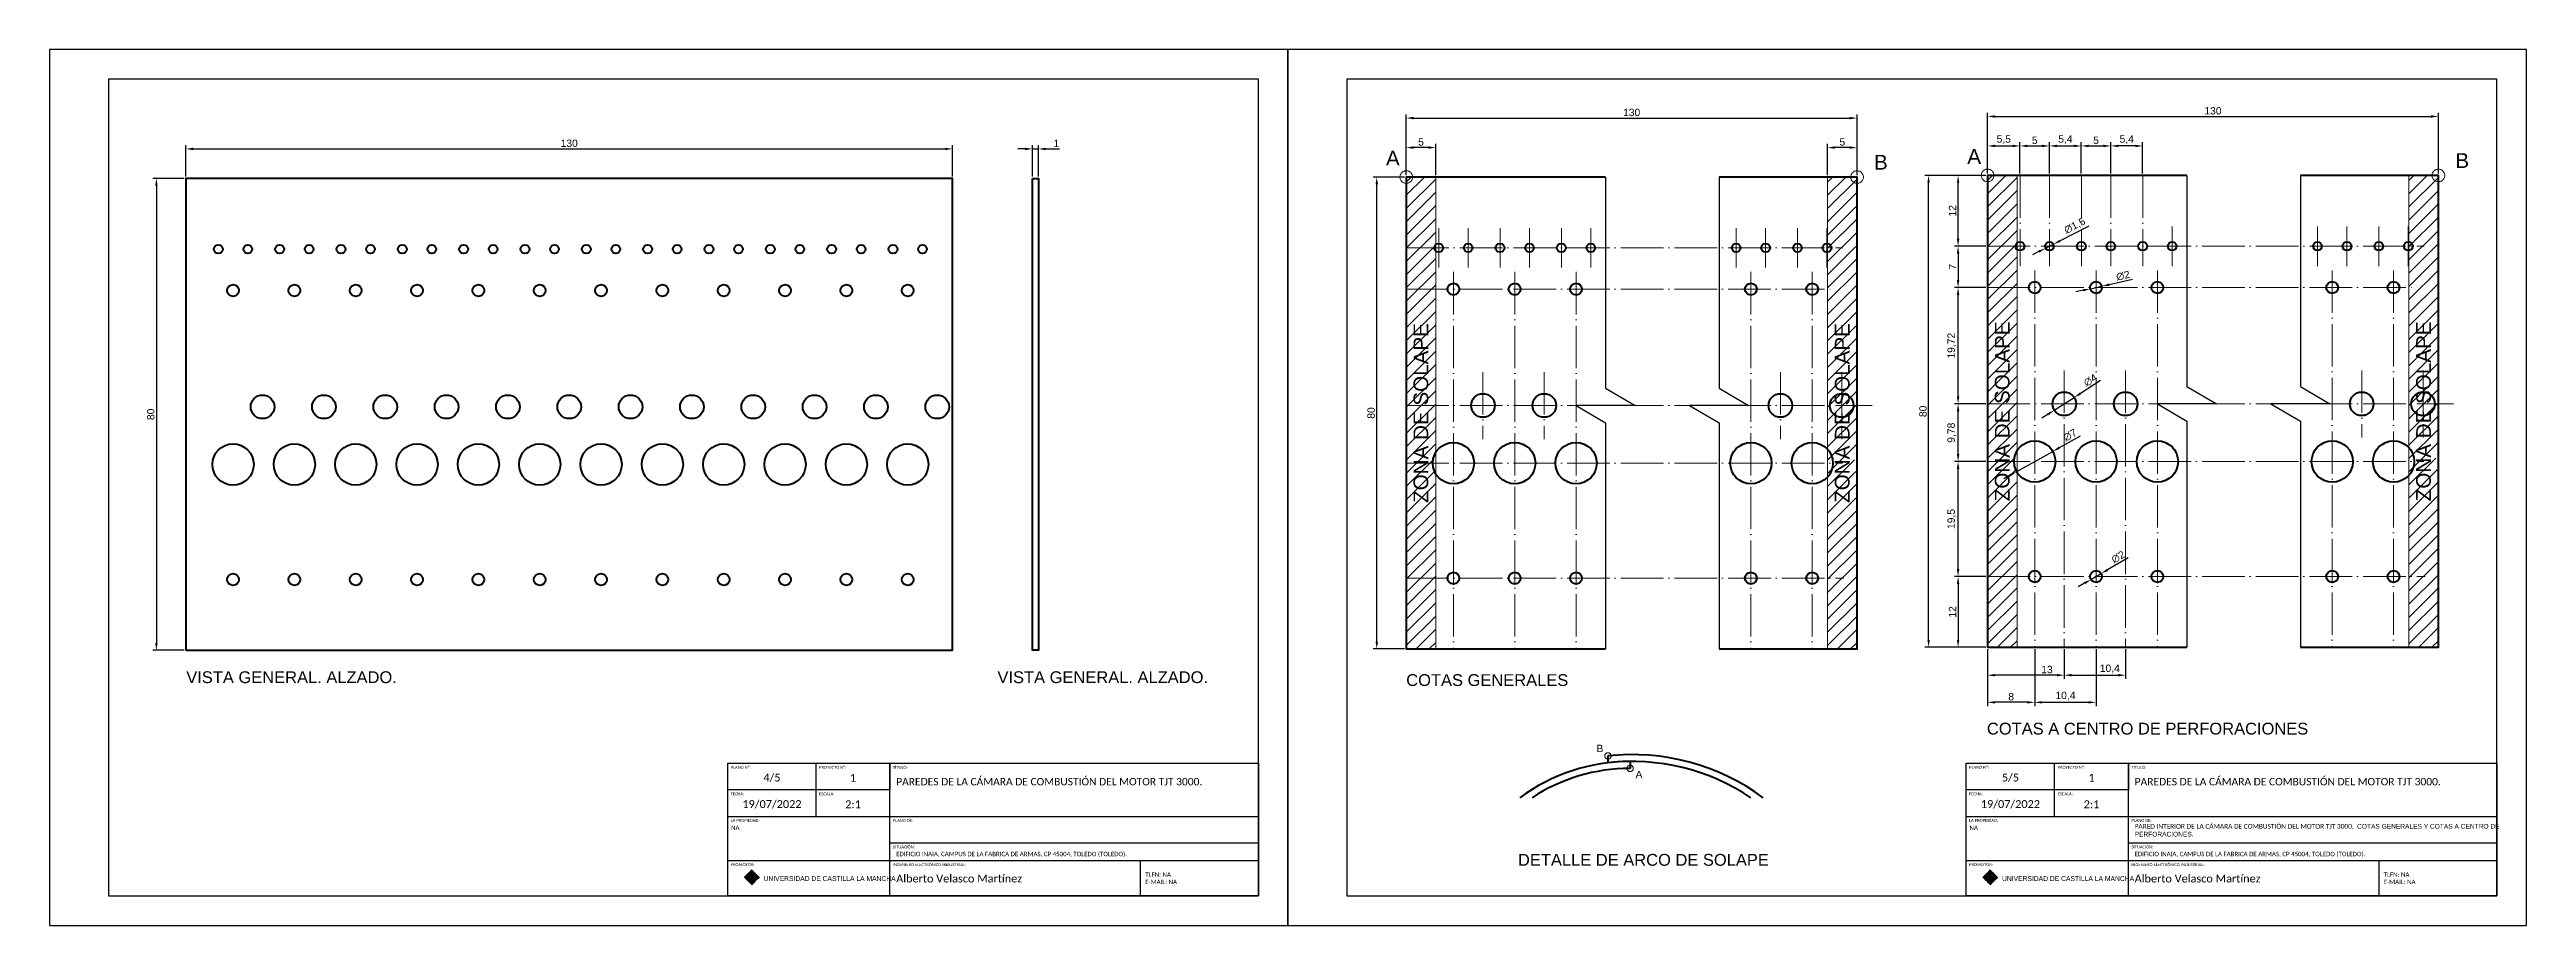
# Model space of a CAD drawing. Header units: millimetres. Extents: x -1265 to -28, y 5 to 1057.
# Drawn here: x -1264.6 to -844.6, y 5 to 153.5 of the extents above; entities that cross this region are included whole.
import ezdxf

# ---------------------------------------------------------------- set-up
doc = ezdxf.new("R2010")
doc.units = ezdxf.units.MM
doc.linetypes.add('ACAD_ISO04W100', pattern=[30, 24, -3, 0, -3])
doc.layers.get('0').update_dxf_attribs({"lineweight": 60})
for name, color, linetype, lineweight in [('00_Leyenda', 250, 'Continuous', 15), ('Cotas', 8, 'Continuous', 20), ('Cotas 2', 8, 'ACAD_ISO04W100', 20)]:
    doc.layers.add(name, color=color, linetype=linetype, lineweight=lineweight)
for name, color, linetype in [('Cajetin', 7, 'Continuous'), ('Cajetin1', 7, 'Continuous'), ('Corte', 7, 'Continuous'), ('Hoja', 7, 'Continuous')]:
    doc.layers.add(name, color=color, linetype=linetype)
doc.layers.add('LOGO CLM', color=7, linetype='Continuous', true_color=0xffffff)
doc.styles.add('estilo3', font='gdt.shx')
doc.styles.get("Standard").update_dxf_attribs({"font": 'arial.ttf'})
doc.dimstyles.new('ISO-25', dxfattribs={"dimscale": 0.5, "dimtxt": 2.5, "dimasz": 2.5, "dimexe": 1.25, "dimexo": 0.625, "dimtad": 1, "dimtxsty": 'Standard', "dimcen": 2.5, "dimadec": 0, "dimazin": 0, "dimtfac": 1, "dimtmove": 0, "dimatfit": 3, "dimfxl": 1, "dimarcsym": 0})

msp = doc.modelspace()

# ---------------------------------------------------------------- texts
at = {"char_height": 2, "attachment_point": 1}
for s, width, gutter_width, insert in [('VISTA GENERAL. ALZADO.', 304.85859, 12.5, (-1241.436, 48.056)), ('VISTA GENERAL. ALZADO.', 304.85859, 12.5, (-1103.886, 48.056)), ('COTAS GENERALES', 304.85859, 12.5, (-1034.57, 47.569)), ('COTAS A CENTRO DE PERFORACIONES', 304.85859, 12.5, (-936.108, 39.339)), ('DETALLE DE ARCO DE SOLAPE', 152.4293, 6.25, (-1015.625, 17.094))]:
    msp.add_mtext_dynamic_manual_height_columns(s, width=width, gutter_width=gutter_width, heights=[0], dxfattribs=dict(at, insert=insert))
at = {"layer": '00_Leyenda', "linetype": 'ByBlock', "lineweight": 0}
for s, width, heights, insert, char_height, attachment_point in [('\\pxi1,ql;{\\fCalibri Light|b0|i0|c0|p34;PLANO Nº:}', 42.18868, [5.076], (-1149.62, 32.029), 0.5, 1), ('{\\fCalibri Light|b0|i0|c0|p34;4/5}', 15, [2.547], (-1142.12, 30.002), 1.33333, 5), ('\\pxi1,ql;{\\fCalibri Light|b0|i0|c0|p34;PROYECTO Nº:}', 42.18868, [5.076], (-1134.62, 32.029), 0.5, 1), ('\\pxqc;{\\fCalibri Light|b0|i0|c0|p34;1}', 12.5, [2.547], (-1134.62, 30.67), 1.33333, 1), ('\\pxi1,ql;{\\fCalibri Light|b0|i0|c0|p34;TÍTULO:}', 42.18868, [5.076], (-1122.12, 32.029), 0.5, 1), ('{\\fCalibri Light|b0|i0|c0|p34;PAREDES DE LA CÁMARA DE COMBUSTIÓN DEL MOTOR TJT 3000.}', 62.5, [6.504], (-1121.059, 29.973), 1.25, 1), ('\\pxi1,ql;{\\fCalibri Light|b0|i0|c0|p34;PLANO Nº:}', 42.18868, [5.076], (-939.62, 32.029), 0.5, 1), ('{\\fCalibri Light|b0|i0|c0|p34;5/5}', 15, [2.547], (-932.12, 30.002), 1.33333, 5), ('\\pxi1,ql;{\\fCalibri Light|b0|i0|c0|p34;PROYECTO Nº:}', 42.18868, [5.076], (-924.62, 32.029), 0.5, 1), ('\\pxqc;{\\fCalibri Light|b0|i0|c0|p34;1}', 12.5, [2.547], (-924.62, 30.67), 1.33333, 1), ('\\pxi1,ql;{\\fCalibri Light|b0|i0|c0|p34;TÍTULO:}', 42.18868, [5.076], (-912.12, 32.029), 0.5, 1), ('{\\fCalibri Light|b0|i0|c0|p34;PAREDES DE LA CÁMARA DE COMBUSTIÓN DEL MOTOR TJT 3000.}', 62.5, [6.504], (-911.059, 29.973), 1.25, 1), ('\\pxi1,ql;{\\fCalibri Light|b0|i0|c0|p34;FECHA:}', 42.18868, [5.076], (-1149.62, 27.529), 0.5, 1), ('{\\fCalibri Light|b0|i0|c0|p34;19/07/2022}', 15, [2.547], (-1142.12, 25.502), 1.33333, 5), ('\\pxi1,ql;{\\fCalibri Light|b0|i0|c0|p34;ESCALA:}', 42.18868, [5.076], (-1134.62, 27.529), 0.5, 1), ('\\pxqc;{\\fCalibri Light|b0|i0|c0|p34;2:1}', 12.5, [2.547], (-1134.62, 26.178), 1.33333, 1), ('\\pxi1,ql;{\\fCalibri Light|b0|i0|c0|p34;FECHA:}', 42.18868, [5.076], (-939.62, 27.529), 0.5, 1), ('{\\fCalibri Light|b0|i0|c0|p34;19/07/2022}', 15, [2.547], (-932.12, 25.502), 1.33333, 5), ('\\pxi1,ql;{\\fCalibri Light|b0|i0|c0|p34;ESCALA:}', 42.18868, [5.076], (-924.62, 27.529), 0.5, 1), ('\\pxqc;{\\fCalibri Light|b0|i0|c0|p34;2:1}', 12.5, [2.547], (-924.62, 26.178), 1.33333, 1), ('\\pxi1,ql;{\\fCalibri Light|b0|i0|c0|p34;LA PROPIEDAD:}', 42.18868, [5.076], (-1149.62, 23.029), 0.5, 1), ('{\\fCalibri Light|b0|i0|c0|p34;NA}', 26.59706, [6.086], (-1149.061, 21.911), 0.75, 1), ('\\pxi1,ql;{\\fCalibri Light|b0|i0|c0|p34;PLANO DE:}', 42.18868, [5.076], (-1122.12, 23.029), 0.5, 1), ('\\pxi1,ql;{\\fCalibri Light|b0|i0|c0|p34;LA PROPIEDAD:}', 42.18868, [5.076], (-939.62, 23.029), 0.5, 1), ('{\\fCalibri Light|b0|i0|c0|p34;NA}', 26.59706, [6.086], (-939.061, 21.911), 0.75, 1), ('\\pxi1,ql;{\\fCalibri Light|b0|i0|c0|p34;PLANO DE:}', 42.18868, [5.076], (-912.12, 23.029), 0.5, 1), ('{\\fCalibri Light|b0|i0|c0|p34;PARED INTERIOR DE LA CÁMARA DE COMBUSTIÓN DEL MOTOR TJT 3000.  }COTAS GENERALES Y COTAS A CENTRO DE PERFORACIONES.', 61.93141, [3.358], (-911.059, 22.177), 0.8, 1), ('\\pxi1,ql;{\\fCalibri Light|b0|i0|c0|p34;SITUACIÓN:}', 42.18868, [5.076], (-1122.12, 18.529), 0.5, 1), ('{\\fCalibri Light|b0|i0|c0|p34;EDIFICIO INAIA, CAMPUS DE LA FABRICA DE ARMAS, CP 45004, TOLEDO (TOLEDO).}', 62.5, [6.504], (-1121.059, 17.454), 0.75, 1), ('\\pxi1,ql;{\\fCalibri Light|b0|i0|c0|p34;SITUACIÓN:}', 42.18868, [5.076], (-912.12, 18.529), 0.5, 1), ('{\\fCalibri Light|b0|i0|c0|p34;EDIFICIO INAIA, CAMPUS DE LA FABRICA DE ARMAS, CP 45004, TOLEDO (TOLEDO).}', 62.5, [6.504], (-911.059, 17.454), 0.75, 1), ('\\pxi1,ql;{\\fCalibri Light|b0|i0|c0|p34;PROMOTOR:}', 42.18868, [5.076], (-1149.62, 15.529), 0.5, 1), ('\\pxi1,ql;{\\fCalibri Light|b0|i0|c0|p34;INGENIERO ELECTRÓNICO INDUSTRIAL:}', 42.18868, [5.076], (-1122.12, 15.529), 0.5, 1), ('{\\fCalibri Light|b0|i0|c0|p34;Alberto Velasco Martínez}', 42.5, [5.699], (-1121.059, 12.918), 1.33333, 4), ('\\pxql;{\\fCalibri Light|b0|i0|c0|p34;   TLFN: NA\\P   E-MAIL: NA}', 20, [6], (-1079.62, 12.969), 0.75, 4), ('\\pxi1,ql;{\\fCalibri Light|b0|i0|c0|p34;PROMOTOR:}', 42.18868, [5.076], (-939.62, 15.529), 0.5, 1), ('\\pxi1,ql;{\\fCalibri Light|b0|i0|c0|p34;INGENIERO ELECTRÓNICO INDUSTRIAL:}', 42.18868, [5.076], (-912.12, 15.529), 0.5, 1), ('{\\fCalibri Light|b0|i0|c0|p34;Alberto Velasco Martínez}', 42.5, [5.699], (-911.059, 12.918), 1.33333, 4), ('\\pxql;{\\fCalibri Light|b0|i0|c0|p34;   TLFN: NA\\P   E-MAIL: NA}', 20, [6], (-869.62, 12.969), 0.75, 4)]:
    msp.add_mtext_dynamic_manual_height_columns(s, width=width, gutter_width=6.667, heights=heights, dxfattribs=dict(at, insert=insert, char_height=char_height, attachment_point=attachment_point))
at = {"layer": 'Cotas', "char_height": 2.5, "attachment_point": 5, "rotation": 90}
for insert in [(-1032.07, 91.849), (-960.629, 91.849), (-933.496, 92.126), (-862.056, 92.126)]:
    msp.add_mtext_dynamic_manual_height_columns('\\pxqc;ZONA DE SOLAPE', width=47.97544, gutter_width=12.5, heights=[6.615], dxfattribs=dict(at, insert=insert))
at = {"layer": 'Cotas 2', "char_height": 2.5, "attachment_point": 1}
for s, insert in [('A', (-1038.01, 136.314)), ('B', (-955.247, 135.617)), ('A', (-939.436, 136.591)), ('B', (-856.674, 135.894))]:
    msp.add_mtext_dynamic_manual_height_columns(s, width=6.74913, gutter_width=12.5, heights=[0], dxfattribs=dict(at, insert=insert))
at = {"layer": 'Cotas 2', "ltscale": 0.3, "char_height": 1.25, "attachment_point": 1}
for s, insert in [('B', (-1002.306, 35.601)), ('A', (-995.681, 31.175))]:
    msp.add_mtext_dynamic_manual_height_columns(s, width=3.37456, gutter_width=6.25, heights=[0], dxfattribs=dict(at, insert=insert))
at = {"layer": 'LOGO CLM', "color": 234, "true_color": 0x971c47, "char_height": 0.83333, "width": 20.69494, "attachment_point": 1, "style": 'estilo3'}
for insert in [(-1143.549, 13.34), (-933.549, 13.34)]:
    msp.add_mtext('{\\fArial Narrow|b0|i0|c0|p34;UNIVERSIDAD DE CASTILLA LA MANCHA}', dxfattribs=dict(at, insert=insert))

# ---------------------------------------------------------------- blocks, each defined once
blk = doc.blocks.new('*U70')
for centre, radius in [((-2.5, 28.125), 0.75), ((2.5, 28.125), 0.75), ((0, 21.125), 1), ((0, -8.375), 3.5), ((0, -27.875), 1)]:
    blk.add_circle(centre, radius)
blk = doc.blocks.new('*U71')
at = {"color": 0, "linetype": 'ByBlock', "lineweight": -2, "transparency": 16777216}
for p in [(0, 0), (10.4, 0), (20.8, 0), (31.2, 0), (41.6, 0), (52, 0), (62.4, 0), (72.8, 0), (83.2, 0), (93.6, 0), (104, 0), (114.4, 0)]:
    blk.add_blockref('*U70', p, dxfattribs=at)
blk = doc.blocks.new('*U72')
blk.add_circle((0, 0), 2)
blk = doc.blocks.new('*U73')
at = {"color": 0, "linetype": 'ByBlock', "lineweight": -2, "transparency": 16777216}
for p in [(0, 0), (10.4, 0), (20.8, 0), (31.2, 0), (41.6, 0), (52, 0), (62.4, 0), (72.8, 0), (83.2, 0), (93.6, 0), (104, 0), (114.4, 0)]:
    blk.add_blockref('*U72', p, dxfattribs=at)
blk = doc.blocks.new('*D75')
at = {"layer": 'Cotas', "color": 0, "lineweight": -2, "transparency": 16777216}
for p, q in [((-1241.5, 131.93), (-1241.5, 137.25)), ((-1240.25, 136.62), (-1112.75, 136.62)), ((-1111.5, 131.93), (-1111.5, 137.25))]:
    blk.add_line(p, q, dxfattribs=at)
at = {"layer": 'Cotas', "color": 0, "transparency": 16777216}
for points in [[(-1240.25, 136.83), (-1240.25, 136.41), (-1241.5, 136.62)], [(-1112.75, 136.83), (-1112.75, 136.41), (-1111.5, 136.62)]]:
    blk.add_solid(points, dxfattribs=at)
at = {"layer": 'Defpoints', "color": 0, "transparency": 16777216}
for p in [(-1111.5, 136.62), (-1241.5, 131.62), (-1111.5, 131.62)]:
    blk.add_point(p, dxfattribs=at)
at = {"layer": 'Cotas', "color": 0, "transparency": 16777216, "insert": (-1176.5, 137.57), "char_height": 1.25, "attachment_point": 5}
blk.add_mtext('130', dxfattribs=at)
blk = doc.blocks.new('*D76')
at = {"layer": 'Cotas', "color": 0, "lineweight": -2, "transparency": 16777216}
for p, q in [((-1241.81, 131.62), (-1247.13, 131.62)), ((-1246.5, 130.37), (-1246.5, 52.87)), ((-1241.81, 51.62), (-1247.13, 51.62))]:
    blk.add_line(p, q, dxfattribs=at)
at = {"layer": 'Cotas', "color": 0, "transparency": 16777216}
for points in [[(-1246.71, 130.37), (-1246.29, 130.37), (-1246.5, 131.62)], [(-1246.71, 52.87), (-1246.29, 52.87), (-1246.5, 51.62)]]:
    blk.add_solid(points, dxfattribs=at)
at = {"layer": 'Defpoints', "color": 0, "transparency": 16777216}
for p in [(-1241.5, 131.62), (-1246.5, 51.62), (-1241.5, 51.62)]:
    blk.add_point(p, dxfattribs=at)
at = {"layer": 'Cotas', "color": 0, "transparency": 16777216, "insert": (-1247.45, 91.62), "char_height": 1.25, "attachment_point": 5, "rotation": 90}
blk.add_mtext('80', dxfattribs=at)
blk = doc.blocks.new('*D77')
at = {"layer": 'Cotas', "color": 0, "lineweight": -2, "transparency": 16777216}
for p, q in [((-1099.2, 136.62), (-1100.45, 136.62)), ((-1097.95, 131.93), (-1097.95, 137.25)), ((-1097.95, 136.62), (-1096.95, 136.62)), ((-1096.95, 131.93), (-1096.95, 137.25)), ((-1095.7, 136.62), (-1093.37, 136.62))]:
    blk.add_line(p, q, dxfattribs=at)
at = {"layer": 'Cotas', "color": 0, "transparency": 16777216}
for points in [[(-1099.2, 136.83), (-1099.2, 136.41), (-1097.95, 136.62)], [(-1095.7, 136.83), (-1095.7, 136.41), (-1096.95, 136.62)]]:
    blk.add_solid(points, dxfattribs=at)
at = {"layer": 'Defpoints', "color": 0, "transparency": 16777216}
for p in [(-1096.95, 136.62), (-1097.95, 131.62), (-1096.95, 131.62)]:
    blk.add_point(p, dxfattribs=at)
at = {"layer": 'Cotas', "color": 0, "transparency": 16777216, "insert": (-1093.91, 137.56), "char_height": 1.25, "attachment_point": 5}
blk.add_mtext('1', dxfattribs=at)
blk = doc.blocks.new('*D153')
at = {"layer": 'Cotas', "color": 0, "lineweight": -2, "transparency": 16777216}
for p, q in [((-936, 132.44), (-936, 142.75)), ((-934.75, 142.13), (-860.81, 142.13)), ((-859.56, 132.44), (-859.56, 142.75))]:
    blk.add_line(p, q, dxfattribs=at)
at = {"layer": 'Cotas', "color": 0, "transparency": 16777216}
for points in [[(-934.75, 142.33), (-934.75, 141.92), (-936, 142.13)], [(-860.81, 142.33), (-860.81, 141.92), (-859.56, 142.13)]]:
    blk.add_solid(points, dxfattribs=at)
at = {"layer": 'Defpoints', "color": 0, "transparency": 16777216}
for p in [(-859.56, 142.13), (-936, 132.13), (-859.56, 132.13)]:
    blk.add_point(p, dxfattribs=at)
at = {"layer": 'Cotas', "color": 0, "transparency": 16777216, "insert": (-897.78, 143.08), "char_height": 1.25, "attachment_point": 5}
blk.add_mtext('130', dxfattribs=at)
blk = doc.blocks.new('*D168')
at = {"layer": 'Cotas', "color": 0, "lineweight": -2, "transparency": 16777216}
for p, q in [((-936.31, 120.13), (-941.62, 120.13)), ((-941, 118.88), (-941, 114.38)), ((-936.31, 113.13), (-941.62, 113.13))]:
    blk.add_line(p, q, dxfattribs=at)
at = {"layer": 'Cotas', "color": 0, "transparency": 16777216}
for points in [[(-941.2, 118.88), (-940.79, 118.88), (-941, 120.13)], [(-941.2, 114.38), (-940.79, 114.38), (-941, 113.13)]]:
    blk.add_solid(points, dxfattribs=at)
at = {"layer": 'Defpoints', "color": 0, "transparency": 16777216}
for p in [(-936, 120.13), (-941, 113.13), (-936, 113.13)]:
    blk.add_point(p, dxfattribs=at)
at = {"layer": 'Cotas', "color": 0, "transparency": 16777216, "insert": (-941.93, 116.63), "char_height": 1.25, "attachment_point": 5, "rotation": 90}
blk.add_mtext('7', dxfattribs=at)
blk = doc.blocks.new('*D169')
at = {"layer": 'Cotas', "color": 0, "lineweight": -2, "transparency": 16777216}
for p, q in [((-936.31, 64.13), (-941.62, 64.13)), ((-941, 62.88), (-941, 53.38)), ((-936.31, 52.13), (-941.62, 52.13))]:
    blk.add_line(p, q, dxfattribs=at)
at = {"layer": 'Cotas', "color": 0, "transparency": 16777216}
for points in [[(-941.2, 62.88), (-940.79, 62.88), (-941, 64.13)], [(-941.2, 53.38), (-940.79, 53.38), (-941, 52.13)]]:
    blk.add_solid(points, dxfattribs=at)
at = {"layer": 'Defpoints', "color": 0, "transparency": 16777216}
for p in [(-936, 64.13), (-941, 52.13), (-936, 52.13)]:
    blk.add_point(p, dxfattribs=at)
at = {"layer": 'Cotas', "color": 0, "transparency": 16777216, "insert": (-941.94, 58.13), "char_height": 1.25, "attachment_point": 5, "rotation": 90}
blk.add_mtext('12', dxfattribs=at)
blk = doc.blocks.new('*D160')
at = {"layer": 'Cotas', "color": 0, "lineweight": -2, "transparency": 16777216}
for p, q in [((-936.31, 132.13), (-946.62, 132.13)), ((-946, 53.38), (-946, 130.88)), ((-936.31, 52.13), (-946.62, 52.13))]:
    blk.add_line(p, q, dxfattribs=at)
at = {"layer": 'Cotas', "color": 0, "transparency": 16777216}
for points in [[(-946.2, 130.88), (-945.79, 130.88), (-946, 132.13)], [(-946.2, 53.38), (-945.79, 53.38), (-946, 52.13)]]:
    blk.add_solid(points, dxfattribs=at)
at = {"layer": 'Defpoints', "color": 0, "transparency": 16777216}
for p in [(-946, 132.13), (-936, 132.13), (-936, 52.13)]:
    blk.add_point(p, dxfattribs=at)
at = {"layer": 'Cotas', "color": 0, "transparency": 16777216, "insert": (-946.95, 92.13), "char_height": 1.25, "attachment_point": 5, "rotation": 90}
blk.add_mtext('80', dxfattribs=at)
blk = doc.blocks.new('*D164')
at = {"layer": 'Cotas', "color": 0, "lineweight": -2, "transparency": 16777216}
for p, q in [((-936.31, 83.63), (-941.62, 83.63)), ((-941, 65.38), (-941, 82.38)), ((-936.31, 64.13), (-941.62, 64.13))]:
    blk.add_line(p, q, dxfattribs=at)
at = {"layer": 'Cotas', "color": 0, "transparency": 16777216}
for points in [[(-941.2, 82.38), (-940.79, 82.38), (-941, 83.63)], [(-941.2, 65.38), (-940.79, 65.38), (-941, 64.13)]]:
    blk.add_solid(points, dxfattribs=at)
at = {"layer": 'Defpoints', "color": 0, "transparency": 16777216}
for p in [(-941, 83.63), (-936, 83.63), (-936, 64.13)]:
    blk.add_point(p, dxfattribs=at)
at = {"layer": 'Cotas', "color": 0, "transparency": 16777216, "insert": (-942.06, 73.88), "char_height": 1.25, "attachment_point": 5, "rotation": 90}
blk.add_mtext('19,5', dxfattribs=at)
blk = doc.blocks.new('*D165')
at = {"layer": 'Cotas', "color": 0, "lineweight": -2, "transparency": 16777216}
for p, q in [((-936.31, 93.4), (-941.62, 93.4)), ((-941, 84.88), (-941, 92.15)), ((-936.31, 83.63), (-941.62, 83.63))]:
    blk.add_line(p, q, dxfattribs=at)
at = {"layer": 'Cotas', "color": 0, "transparency": 16777216}
for points in [[(-941.2, 92.15), (-940.79, 92.15), (-941, 93.4)], [(-941.2, 84.88), (-940.79, 84.88), (-941, 83.63)]]:
    blk.add_solid(points, dxfattribs=at)
at = {"layer": 'Defpoints', "color": 0, "transparency": 16777216}
for p in [(-941, 93.4), (-936, 93.4), (-936, 83.63)]:
    blk.add_point(p, dxfattribs=at)
at = {"layer": 'Cotas', "color": 0, "transparency": 16777216, "insert": (-942.06, 88.51), "char_height": 1.25, "attachment_point": 5, "rotation": 90}
blk.add_mtext('9,78', dxfattribs=at)
blk = doc.blocks.new('*D166')
at = {"layer": 'Cotas', "color": 0, "lineweight": -2, "transparency": 16777216}
for p, q in [((-936.31, 132.13), (-941.62, 132.13)), ((-941, 121.38), (-941, 130.88)), ((-936.31, 120.13), (-941.62, 120.13))]:
    blk.add_line(p, q, dxfattribs=at)
at = {"layer": 'Cotas', "color": 0, "transparency": 16777216}
for points in [[(-941.2, 130.88), (-940.79, 130.88), (-941, 132.13)], [(-941.2, 121.38), (-940.79, 121.38), (-941, 120.13)]]:
    blk.add_solid(points, dxfattribs=at)
at = {"layer": 'Defpoints', "color": 0, "transparency": 16777216}
for p in [(-941, 132.13), (-936, 132.13), (-936, 120.13)]:
    blk.add_point(p, dxfattribs=at)
at = {"layer": 'Cotas', "color": 0, "transparency": 16777216, "insert": (-941.94, 126.13), "char_height": 1.25, "attachment_point": 5, "rotation": 90}
blk.add_mtext('12', dxfattribs=at)
blk = doc.blocks.new('*D181')
at = {"layer": 'Cotas', "color": 0, "lineweight": -2, "transparency": 16777216}
for p, q in [((-1034.57, 132.16), (-1034.57, 142.47)), ((-1033.32, 141.85), (-959.38, 141.85)), ((-958.13, 132.16), (-958.13, 142.47))]:
    blk.add_line(p, q, dxfattribs=at)
at = {"layer": 'Cotas', "color": 0, "transparency": 16777216}
for points in [[(-1033.32, 142.06), (-1033.32, 141.64), (-1034.57, 141.85)], [(-959.38, 142.06), (-959.38, 141.64), (-958.13, 141.85)]]:
    blk.add_solid(points, dxfattribs=at)
at = {"layer": 'Defpoints', "color": 0, "transparency": 16777216}
for p in [(-958.13, 141.85), (-1034.57, 131.85), (-958.13, 131.85)]:
    blk.add_point(p, dxfattribs=at)
at = {"layer": 'Cotas', "color": 0, "transparency": 16777216, "insert": (-996.35, 142.8), "char_height": 1.25, "attachment_point": 5}
blk.add_mtext('130', dxfattribs=at)
blk = doc.blocks.new('*D175')
at = {"layer": 'Cotas', "color": 0, "lineweight": -2, "transparency": 16777216}
for p, q in [((-963.13, 132.16), (-963.13, 137.47)), ((-959.38, 136.85), (-961.88, 136.85)), ((-958.13, 132.16), (-958.13, 137.47))]:
    blk.add_line(p, q, dxfattribs=at)
at = {"layer": 'Cotas', "color": 0, "transparency": 16777216}
for points in [[(-961.88, 137.06), (-961.88, 136.64), (-963.13, 136.85)], [(-959.38, 137.06), (-959.38, 136.64), (-958.13, 136.85)]]:
    blk.add_solid(points, dxfattribs=at)
at = {"layer": 'Defpoints', "color": 0, "transparency": 16777216}
for p in [(-963.13, 136.85), (-963.13, 131.85), (-958.13, 131.85)]:
    blk.add_point(p, dxfattribs=at)
at = {"layer": 'Cotas', "color": 0, "transparency": 16777216, "insert": (-960.63, 137.8), "char_height": 1.25, "attachment_point": 5}
blk.add_mtext('5', dxfattribs=at)
blk = doc.blocks.new('*D176')
at = {"layer": 'Cotas', "color": 0, "lineweight": -2, "transparency": 16777216}
for p, q in [((-1034.88, 131.85), (-1040.19, 131.85)), ((-1039.57, 53.1), (-1039.57, 130.6)), ((-1034.88, 51.85), (-1040.19, 51.85))]:
    blk.add_line(p, q, dxfattribs=at)
at = {"layer": 'Cotas', "color": 0, "transparency": 16777216}
for points in [[(-1039.78, 130.6), (-1039.36, 130.6), (-1039.57, 131.85)], [(-1039.78, 53.1), (-1039.36, 53.1), (-1039.57, 51.85)]]:
    blk.add_solid(points, dxfattribs=at)
at = {"layer": 'Defpoints', "color": 0, "transparency": 16777216}
for p in [(-1039.57, 131.85), (-1034.57, 131.85), (-1034.57, 51.85)]:
    blk.add_point(p, dxfattribs=at)
at = {"layer": 'Cotas', "color": 0, "transparency": 16777216, "insert": (-1040.52, 91.85), "char_height": 1.25, "attachment_point": 5, "rotation": 90}
blk.add_mtext('80', dxfattribs=at)
blk = doc.blocks.new('*D180')
at = {"layer": 'Cotas', "color": 0, "lineweight": -2, "transparency": 16777216}
for p, q in [((-1034.57, 132.16), (-1034.57, 137.47)), ((-1030.82, 136.85), (-1033.32, 136.85)), ((-1029.57, 132.16), (-1029.57, 137.47))]:
    blk.add_line(p, q, dxfattribs=at)
at = {"layer": 'Cotas', "color": 0, "transparency": 16777216}
for points in [[(-1033.32, 137.06), (-1033.32, 136.64), (-1034.57, 136.85)], [(-1030.82, 137.06), (-1030.82, 136.64), (-1029.57, 136.85)]]:
    blk.add_solid(points, dxfattribs=at)
at = {"layer": 'Defpoints', "color": 0, "transparency": 16777216}
for p in [(-1034.57, 136.85), (-1034.57, 131.85), (-1029.57, 131.85)]:
    blk.add_point(p, dxfattribs=at)
at = {"layer": 'Cotas', "color": 0, "transparency": 16777216, "insert": (-1032.07, 137.8), "char_height": 1.25, "attachment_point": 5}
blk.add_mtext('5', dxfattribs=at)
blk = doc.blocks.new('*D183')
at = {"layer": 'Cotas', "color": 0, "lineweight": -2, "transparency": 16777216}
for p, q in [((-936, 132.44), (-936, 137.75)), ((-934.75, 137.13), (-931.75, 137.13)), ((-930.5, 132.44), (-930.5, 137.75))]:
    blk.add_line(p, q, dxfattribs=at)
at = {"layer": 'Cotas', "color": 0, "transparency": 16777216}
for points in [[(-934.75, 137.33), (-934.75, 136.92), (-936, 137.13)], [(-931.75, 137.33), (-931.75, 136.92), (-930.5, 137.13)]]:
    blk.add_solid(points, dxfattribs=at)
at = {"layer": 'Defpoints', "color": 0, "transparency": 16777216}
for p in [(-930.5, 137.13), (-936, 132.13), (-930.5, 132.13)]:
    blk.add_point(p, dxfattribs=at)
at = {"layer": 'Cotas', "color": 0, "transparency": 16777216, "insert": (-933.25, 138.19), "char_height": 1.25, "attachment_point": 5}
blk.add_mtext('5,5', dxfattribs=at)
blk = doc.blocks.new('*D184')
at = {"layer": 'Cotas', "color": 0, "lineweight": -2, "transparency": 16777216}
for p, q in [((-930.5, 132.44), (-930.5, 137.75)), ((-929.25, 137.13), (-926.75, 137.13)), ((-925.5, 132.44), (-925.5, 137.75))]:
    blk.add_line(p, q, dxfattribs=at)
at = {"layer": 'Cotas', "color": 0, "transparency": 16777216}
for points in [[(-929.25, 137.33), (-929.25, 136.92), (-930.5, 137.13)], [(-926.75, 137.33), (-926.75, 136.92), (-925.5, 137.13)]]:
    blk.add_solid(points, dxfattribs=at)
at = {"layer": 'Defpoints', "color": 0, "transparency": 16777216}
for p in [(-925.5, 137.13), (-930.5, 132.13), (-925.5, 132.13)]:
    blk.add_point(p, dxfattribs=at)
at = {"layer": 'Cotas', "color": 0, "transparency": 16777216, "insert": (-928, 138.07), "char_height": 1.25, "attachment_point": 5}
blk.add_mtext('5', dxfattribs=at)
blk = doc.blocks.new('*D185')
at = {"layer": 'Cotas', "color": 0, "lineweight": -2, "transparency": 16777216}
for p, q in [((-925.5, 132.44), (-925.5, 137.75)), ((-924.25, 137.13), (-921.35, 137.13)), ((-920.1, 132.44), (-920.1, 137.75))]:
    blk.add_line(p, q, dxfattribs=at)
at = {"layer": 'Cotas', "color": 0, "transparency": 16777216}
for points in [[(-924.25, 137.33), (-924.25, 136.92), (-925.5, 137.13)], [(-921.35, 137.33), (-921.35, 136.92), (-920.1, 137.13)]]:
    blk.add_solid(points, dxfattribs=at)
at = {"layer": 'Defpoints', "color": 0, "transparency": 16777216}
for p in [(-920.1, 137.13), (-925.5, 132.13), (-920.1, 132.13)]:
    blk.add_point(p, dxfattribs=at)
at = {"layer": 'Cotas', "color": 0, "transparency": 16777216, "insert": (-922.8, 138.19), "char_height": 1.25, "attachment_point": 5}
blk.add_mtext('5,4', dxfattribs=at)
blk = doc.blocks.new('*D186')
at = {"layer": 'Cotas', "color": 0, "lineweight": -2, "transparency": 16777216}
for p, q in [((-920.1, 132.44), (-920.1, 137.75)), ((-918.85, 137.13), (-916.35, 137.13)), ((-915.1, 132.44), (-915.1, 137.75))]:
    blk.add_line(p, q, dxfattribs=at)
at = {"layer": 'Cotas', "color": 0, "transparency": 16777216}
for points in [[(-918.85, 137.33), (-918.85, 136.92), (-920.1, 137.13)], [(-916.35, 137.33), (-916.35, 136.92), (-915.1, 137.13)]]:
    blk.add_solid(points, dxfattribs=at)
at = {"layer": 'Defpoints', "color": 0, "transparency": 16777216}
for p in [(-915.1, 137.13), (-920.1, 132.13), (-915.1, 132.13)]:
    blk.add_point(p, dxfattribs=at)
at = {"layer": 'Cotas', "color": 0, "transparency": 16777216, "insert": (-917.6, 138.07), "char_height": 1.25, "attachment_point": 5}
blk.add_mtext('5', dxfattribs=at)
blk = doc.blocks.new('*D187')
at = {"layer": 'Cotas', "color": 0, "lineweight": -2, "transparency": 16777216}
for p, q in [((-915.1, 132.44), (-915.1, 137.75)), ((-910.95, 137.13), (-913.85, 137.13)), ((-909.7, 132.44), (-909.7, 137.75))]:
    blk.add_line(p, q, dxfattribs=at)
at = {"layer": 'Cotas', "color": 0, "transparency": 16777216}
for points in [[(-913.85, 137.33), (-913.85, 136.92), (-915.1, 137.13)], [(-910.95, 137.33), (-910.95, 136.92), (-909.7, 137.13)]]:
    blk.add_solid(points, dxfattribs=at)
at = {"layer": 'Defpoints', "color": 0, "transparency": 16777216}
for p in [(-915.1, 137.13), (-915.1, 132.13), (-909.7, 132.13)]:
    blk.add_point(p, dxfattribs=at)
at = {"layer": 'Cotas', "color": 0, "transparency": 16777216, "insert": (-912.4, 138.19), "char_height": 1.25, "attachment_point": 5}
blk.add_mtext('5,4', dxfattribs=at)
blk = doc.blocks.new('*D188')
at = {"layer": 'Cotas', "color": 0, "lineweight": -2, "transparency": 16777216}
for p, q in [((-936.31, 113.13), (-941.62, 113.13)), ((-941, 94.65), (-941, 111.88)), ((-936.31, 93.4), (-941.62, 93.4))]:
    blk.add_line(p, q, dxfattribs=at)
at = {"layer": 'Cotas', "color": 0, "transparency": 16777216}
for points in [[(-941.2, 111.88), (-940.79, 111.88), (-941, 113.13)], [(-941.2, 94.65), (-940.79, 94.65), (-941, 93.4)]]:
    blk.add_solid(points, dxfattribs=at)
at = {"layer": 'Defpoints', "color": 0, "transparency": 16777216}
for p in [(-941, 113.13), (-936, 113.13), (-936, 93.4)]:
    blk.add_point(p, dxfattribs=at)
at = {"layer": 'Cotas', "color": 0, "transparency": 16777216, "insert": (-942.06, 103.26), "char_height": 1.25, "attachment_point": 5, "rotation": 90}
blk.add_mtext('19,72', dxfattribs=at)
blk = doc.blocks.new('*D190')
at = {"layer": 'Cotas', "color": 0, "lineweight": -2, "transparency": 16777216}
for p, q in [((-928, 51.81), (-928, 42.17)), ((-917.59, 51.81), (-917.59, 42.17)), ((-926.75, 42.8), (-918.84, 42.8))]:
    blk.add_line(p, q, dxfattribs=at)
at = {"layer": 'Cotas', "color": 0, "transparency": 16777216}
for points in [[(-926.75, 43), (-926.75, 42.59), (-928, 42.8)], [(-918.84, 43), (-918.84, 42.59), (-917.59, 42.8)]]:
    blk.add_solid(points, dxfattribs=at)
at = {"layer": 'Defpoints', "color": 0, "transparency": 16777216}
for p in [(-928, 52.13), (-917.59, 52.13), (-917.59, 42.8)]:
    blk.add_point(p, dxfattribs=at)
at = {"layer": 'Cotas', "color": 0, "transparency": 16777216, "insert": (-922.79, 43.86), "char_height": 1.25, "attachment_point": 5}
blk.add_mtext('10,4', dxfattribs=at)
blk = doc.blocks.new('*D191')
at = {"layer": 'Cotas', "color": 0, "lineweight": -2, "transparency": 16777216}
for p, q in [((-936, 51.81), (-936, 42.17)), ((-928, 51.81), (-928, 42.17)), ((-929.25, 42.8), (-934.75, 42.8))]:
    blk.add_line(p, q, dxfattribs=at)
at = {"layer": 'Cotas', "color": 0, "transparency": 16777216}
for points in [[(-934.75, 43), (-934.75, 42.59), (-936, 42.8)], [(-929.25, 43), (-929.25, 42.59), (-928, 42.8)]]:
    blk.add_solid(points, dxfattribs=at)
at = {"layer": 'Defpoints', "color": 0, "transparency": 16777216}
for p in [(-936, 52.13), (-928, 52.13), (-936, 42.8)]:
    blk.add_point(p, dxfattribs=at)
at = {"layer": 'Cotas', "color": 0, "transparency": 16777216, "insert": (-932, 43.75), "char_height": 1.25, "attachment_point": 5}
blk.add_mtext('8', dxfattribs=at)
blk = doc.blocks.new('*D192')
at = {"layer": 'Cotas', "color": 0, "lineweight": -2, "transparency": 16777216}
for p, q in [((-923, 51.81), (-923, 46.77)), ((-912.6, 51.81), (-912.6, 46.77)), ((-921.75, 47.4), (-913.85, 47.4))]:
    blk.add_line(p, q, dxfattribs=at)
at = {"layer": 'Cotas', "color": 0, "transparency": 16777216}
for points in [[(-921.75, 47.61), (-921.75, 47.19), (-923, 47.4)], [(-913.85, 47.61), (-913.85, 47.19), (-912.6, 47.4)]]:
    blk.add_solid(points, dxfattribs=at)
at = {"layer": 'Defpoints', "color": 0, "transparency": 16777216}
for p in [(-923, 52.13), (-912.6, 52.13), (-912.6, 47.4)]:
    blk.add_point(p, dxfattribs=at)
at = {"layer": 'Cotas', "color": 0, "transparency": 16777216, "insert": (-915.27, 48.46), "char_height": 1.25, "attachment_point": 5}
blk.add_mtext('10,4', dxfattribs=at)
blk = doc.blocks.new('*D193')
at = {"layer": 'Cotas', "color": 0, "lineweight": -2, "transparency": 16777216}
for p, q in [((-936, 51.81), (-936, 46.77)), ((-923, 51.81), (-923, 46.77)), ((-924.25, 47.4), (-934.75, 47.4))]:
    blk.add_line(p, q, dxfattribs=at)
at = {"layer": 'Cotas', "color": 0, "transparency": 16777216}
for points in [[(-934.75, 47.61), (-934.75, 47.19), (-936, 47.4)], [(-924.25, 47.61), (-924.25, 47.19), (-923, 47.4)]]:
    blk.add_solid(points, dxfattribs=at)
at = {"layer": 'Defpoints', "color": 0, "transparency": 16777216}
for p in [(-936, 52.13), (-923, 52.13), (-936, 47.4)]:
    blk.add_point(p, dxfattribs=at)
at = {"layer": 'Cotas', "color": 0, "transparency": 16777216, "insert": (-925.92, 48.35), "char_height": 1.25, "attachment_point": 5}
blk.add_mtext('13', dxfattribs=at)
blk = doc.blocks.new('*D211')
at = {"layer": 'Cotas 2', "color": 0, "lineweight": -2, "transparency": 16777216}
for p, q in [((-931.05, 81.92), (-924.94, 85.34)), ((-920.31, 87.93), (-923.85, 85.95)), ((-932.14, 81.31), (-933.23, 80.7))]:
    blk.add_line(p, q, dxfattribs=at)
at = {"layer": 'Cotas 2', "color": 0, "transparency": 16777216}
for points in [[(-923.95, 86.13), (-923.75, 85.76), (-924.94, 85.34)], [(-932.24, 81.49), (-932.04, 81.13), (-931.05, 81.92)]]:
    blk.add_solid(points, dxfattribs=at)
at = {"layer": 'Defpoints', "color": 0, "transparency": 16777216}
for p in [(-924.94, 85.34), (-931.05, 81.92)]:
    blk.add_point(p, dxfattribs=at)
at = {"layer": 'Cotas 2', "color": 0, "transparency": 16777216, "insert": (-922.02, 88.1), "char_height": 1.25, "attachment_point": 5, "rotation": 29.2263}
blk.add_mtext('∅7', dxfattribs=at)
blk = doc.blocks.new('*D212')
at = {"layer": 'Cotas 2', "color": 0, "lineweight": -2, "transparency": 16777216}
for p, q in [((-916.85, 97.34), (-920.26, 95.15)), ((-924.68, 92.32), (-921.31, 94.48)), ((-925.73, 91.65), (-926.79, 90.98))]:
    blk.add_line(p, q, dxfattribs=at)
at = {"layer": 'Cotas 2', "color": 0, "transparency": 16777216}
for points in [[(-920.37, 95.33), (-920.15, 94.98), (-921.31, 94.48)], [(-925.85, 91.82), (-925.62, 91.47), (-924.68, 92.32)]]:
    blk.add_solid(points, dxfattribs=at)
at = {"layer": 'Defpoints', "color": 0, "transparency": 16777216}
for p in [(-921.31, 94.48), (-924.68, 92.32)]:
    blk.add_point(p, dxfattribs=at)
at = {"layer": 'Cotas 2', "color": 0, "transparency": 16777216, "insert": (-918.56, 97.41), "char_height": 1.25, "attachment_point": 5, "rotation": 32.6185}
blk.add_mtext('∅4', dxfattribs=at)
blk = doc.blocks.new('*D210')
at = {"layer": 'Cotas 2', "color": 0, "lineweight": -2, "transparency": 16777216}
for p, q in [((-911.44, 114.46), (-915.39, 113.6)), ((-919.79, 112.65), (-921.01, 112.38)), ((-918.57, 112.91), (-916.62, 113.34))]:
    blk.add_line(p, q, dxfattribs=at)
at = {"layer": 'Cotas 2', "color": 0, "transparency": 16777216}
for points in [[(-915.44, 113.81), (-915.35, 113.4), (-916.62, 113.34)], [(-919.84, 112.85), (-919.75, 112.45), (-918.57, 112.91)]]:
    blk.add_solid(points, dxfattribs=at)
at = {"layer": 'Defpoints', "color": 0, "transparency": 16777216}
for p in [(-918.57, 112.91), (-916.62, 113.34)]:
    blk.add_point(p, dxfattribs=at)
at = {"layer": 'Cotas 2', "color": 0, "transparency": 16777216, "insert": (-913.02, 115.13), "char_height": 1.25, "attachment_point": 5, "rotation": 12.2497}
blk.add_mtext('∅2', dxfattribs=at)
blk = doc.blocks.new('*D213')
at = {"layer": 'Cotas 2', "color": 0, "lineweight": -2, "transparency": 16777216}
for p, q in [((-918.8, 123.54), (-923.71, 121.03)), ((-927.28, 119.22), (-928.39, 118.65)), ((-926.16, 119.79), (-924.83, 120.47))]:
    blk.add_line(p, q, dxfattribs=at)
at = {"layer": 'Cotas 2', "color": 0, "transparency": 16777216}
for points in [[(-927.37, 119.4), (-927.18, 119.03), (-926.16, 119.79)], [(-923.81, 121.22), (-923.62, 120.85), (-924.83, 120.47)]]:
    blk.add_solid(points, dxfattribs=at)
at = {"layer": 'Defpoints', "color": 0, "transparency": 16777216}
for p in [(-926.16, 119.79), (-924.83, 120.47)]:
    blk.add_point(p, dxfattribs=at)
at = {"layer": 'Cotas 2', "color": 0, "transparency": 16777216, "insert": (-921.19, 123.54), "char_height": 1.25, "attachment_point": 5, "rotation": 27.0212}
blk.add_mtext('∅1,5', dxfattribs=at)
blk = doc.blocks.new('*D214')
at = {"layer": 'Cotas 2', "color": 0, "lineweight": -2, "transparency": 16777216}
for p, q in [((-912.15, 67.28), (-915.65, 65.25)), ((-918.46, 63.63), (-916.73, 64.63)), ((-919.54, 63), (-920.63, 62.37))]:
    blk.add_line(p, q, dxfattribs=at)
at = {"layer": 'Cotas 2', "color": 0, "transparency": 16777216}
for points in [[(-919.65, 63.18), (-919.44, 62.82), (-918.46, 63.63)], [(-915.75, 65.43), (-915.54, 65.07), (-916.73, 64.63)]]:
    blk.add_solid(points, dxfattribs=at)
at = {"layer": 'Defpoints', "color": 0, "transparency": 16777216}
for p in [(-918.46, 63.63), (-916.73, 64.63)]:
    blk.add_point(p, dxfattribs=at)
at = {"layer": 'Cotas 2', "color": 0, "transparency": 16777216, "insert": (-913.85, 67.43), "char_height": 1.25, "attachment_point": 5, "rotation": 30.0586}
blk.add_mtext('∅2', dxfattribs=at)

# ---------------------------------------------------------------- dimensions: what is measured, and where the dimension line sits
at = {"layer": 'Cotas'}
for base, p1, p2, picture, middle in [((-958.129, 141.849), (-1034.57, 131.849), (-958.129, 131.849), '*D181', (-996.35, 142.8)), ((-859.556, 142.126), (-935.996, 132.126), (-859.556, 132.126), '*D153', (-897.776, 143.077))]:
    dim = msp.add_linear_dim(base=base, p1=p1, p2=p2, text='130', dimstyle='ISO-25', dxfattribs=at)
    dim.commit()
    dim.dimension.update_dxf_attribs({"geometry": picture, "text_midpoint": middle})
for base, p1, p2, picture, middle in [((-1034.57, 136.849), (-1029.57, 131.849), (-1034.57, 131.849), '*D180', (-1032.07, 137.797)), ((-963.129, 136.849), (-958.129, 131.849), (-963.129, 131.849), '*D175', (-960.629, 137.797)), ((-930.496, 137.126), (-935.996, 132.126), (-930.496, 132.126), '*D183', (-933.246, 138.187)), ((-925.496, 137.126), (-930.496, 132.126), (-925.496, 132.126), '*D184', (-927.996, 138.074)), ((-920.096, 137.126), (-925.496, 132.126), (-920.096, 132.126), '*D185', (-922.796, 138.187)), ((-915.096, 137.126), (-920.096, 132.126), (-915.096, 132.126), '*D186', (-917.596, 138.074)), ((-915.096, 137.126), (-909.696, 132.126), (-915.096, 132.126), '*D187', (-912.396, 138.187)), ((-1111.502, 136.62), (-1241.502, 131.62), (-1111.502, 131.62), '*D75', (-1176.502, 137.571)), ((-935.996, 42.796), (-927.996, 52.126), (-935.996, 52.126), '*D191', (-931.996, 43.747))]:
    dim = msp.add_linear_dim(base=base, p1=p1, p2=p2, dimstyle='ISO-25', dxfattribs=at)
    dim.commit()
    dim.dimension.update_dxf_attribs({"geometry": picture, "text_midpoint": middle})
for base, p1, p2, picture, middle in [((-1096.952, 136.62), (-1097.952, 131.62), (-1096.952, 131.62), '*D77', (-1093.91, 136.62)), ((-935.996, 47.398), (-922.996, 52.126), (-935.996, 52.126), '*D193', (-925.92, 47.398)), ((-912.596, 47.398), (-922.996, 52.126), (-912.596, 52.126), '*D192', (-915.271, 47.398))]:
    dim = msp.add_linear_dim(base=base, p1=p1, p2=p2, dimstyle='ISO-25', dxfattribs=at)
    dim.commit()
    dim.dimension.update_dxf_attribs({"geometry": picture, "text_midpoint": middle, "dimtype": 160})
for base, p1, p2, picture, middle in [((-1246.502, 51.62), (-1241.502, 131.62), (-1241.502, 51.62), '*D76', (-1247.453, 91.62)), ((-1039.57, 131.849), (-1034.57, 51.849), (-1034.57, 131.849), '*D176', (-1040.52, 91.849)), ((-945.996, 132.126), (-935.996, 52.126), (-935.996, 132.126), '*D160', (-946.947, 92.126)), ((-940.996, 132.126), (-935.996, 120.126), (-935.996, 132.126), '*D166', (-941.936, 126.126)), ((-940.996, 113.126), (-935.996, 120.126), (-935.996, 113.126), '*D168', (-941.933, 116.626)), ((-940.99579, 113.12628), (-935.99579, 93.40133), (-935.99579, 113.12628), '*D188', (-942.05948, 103.26381)), ((-940.99579, 93.40133), (-935.99579, 83.62628), (-935.99579, 93.40133), '*D165', (-942.05948, 88.51381)), ((-940.996, 83.626), (-935.996, 64.126), (-935.996, 83.626), '*D164', (-942.059, 73.876))]:
    dim = msp.add_linear_dim(base=base, p1=p1, p2=p2, angle=90, dimstyle='ISO-25', dxfattribs=at)
    dim.commit()
    dim.dimension.update_dxf_attribs({"geometry": picture, "text_midpoint": middle})
for p1, p2, distance, picture, middle in [((-935.996, 64.126), (-935.996, 52.126), -5, '*D169', (-941.936, 58.126)), ((-927.996, 52.126), (-917.593, 52.126), -9.33, '*D190', (-922.794, 43.86))]:
    dim = msp.add_aligned_dim(p1=p1, p2=p2, distance=distance, dimstyle='ISO-25', dxfattribs=at)
    dim.commit()
    dim.dimension.update_dxf_attribs({"geometry": picture, "text_midpoint": middle})
at = {"layer": 'Cotas 2'}
for p1, p2, picture, middle in [((-926.164, 119.786), (-924.828, 120.467), '*D213', (-921.191, 123.539)), ((-918.57, 112.914), (-916.616, 113.338), '*D210', (-913.018, 115.128)), ((-924.68, 92.323), (-921.311, 94.479), '*D212', (-918.558, 97.412)), ((-931.05, 81.917), (-924.941, 85.335), '*D211', (-922.017, 88.101)), ((-918.461, 63.625), (-916.73, 64.627), '*D214', (-913.852, 67.432))]:
    dim = msp.add_diameter_dim_2p(p1=p1, p2=p2, dimstyle='ISO-25', dxfattribs=at)
    dim.commit()
    dim.dimension.update_dxf_attribs({"geometry": picture, "text_midpoint": middle})

# ---------------------------------------------------------------- hatches: boundary and pattern name
at = {"layer": 'Cotas'}
h = msp.add_hatch(dxfattribs=at)
h.set_pattern_fill('ANSI31', color=256, scale=0.5)
h.set_pattern_definition([(45, (186.667, 180.3161), (-1.122532, 1.122532), [])])
h.paths.add_polyline_path([(-1029.57, 131.849), (-1034.57, 131.849), (-1034.57, 119.849), (-1029.82, 119.849, -0.2134218), (-1029.57, 120.408)])
h.paths.add_polyline_path([(-1029.57, 119.29, -0.2134218), (-1029.82, 119.849), (-1034.57, 119.849), (-1034.57, 112.849), (-1029.57, 112.849)])
h.paths.add_polyline_path([(-1029.57, 112.849), (-1034.57, 112.849), (-1034.57, 93.124), (-1029.57, 93.124)])
h.paths.add_polyline_path([(-1029.57, 81.547, -0.1361061), (-1030.07, 83.349), (-1034.57, 83.349), (-1034.57, 63.849), (-1029.57, 63.849)])
h.paths.add_polyline_path([(-1029.57, 63.849), (-1034.57, 63.849), (-1034.57, 51.849), (-1029.57, 51.849)])
h.paths.add_polyline_path([(-1029.57, 93.124), (-1034.57, 93.124), (-1034.57, 83.349), (-1030.07, 83.349, -0.1361061), (-1029.57, 85.152)], flags=16)
h.paths.add_polyline_path([(-1029.454, 76.048), (-1029.454, 107.769), (-1034.605, 107.769), (-1034.605, 76.048)], flags=9)
h = msp.add_hatch(dxfattribs=at)
h.set_pattern_fill('ANSI31', color=256, scale=0.5)
h.set_pattern_definition([(45, (258.1072, 180.3161), (-1.122532, 1.122532), [])])
h.paths.add_polyline_path([(-958.129, 131.849), (-963.129, 131.849), (-963.129, 119.849), (-958.379, 119.849, -0.2134218), (-958.129, 120.408)])
h.paths.add_polyline_path([(-958.129, 119.29, -0.2134218), (-958.379, 119.849), (-963.129, 119.849), (-963.129, 112.849), (-958.129, 112.849)])
h.paths.add_polyline_path([(-958.129, 112.849), (-963.129, 112.849), (-963.129, 93.124), (-958.129, 93.124)])
h.paths.add_polyline_path([(-958.129, 81.547, -0.1361061), (-958.629, 83.349), (-963.129, 83.349), (-963.129, 63.849), (-958.129, 63.849)])
h.paths.add_polyline_path([(-958.129, 63.849), (-963.129, 63.849), (-963.129, 51.849), (-958.129, 51.849)])
h.paths.add_polyline_path([(-958.129, 93.124), (-963.129, 93.124), (-963.129, 83.349), (-958.629, 83.349, -0.1361061), (-958.129, 85.152)], flags=16)
h.paths.add_polyline_path([(-958.014, 76.048), (-958.014, 107.769), (-963.165, 107.769), (-963.165, 76.048)], flags=9)
h = msp.add_hatch(dxfattribs=at)
h.set_pattern_fill('ANSI31', color=256, scale=0.5)
h.set_pattern_definition([(45, (285.2409, 180.593), (-1.122532, 1.122532), [])])
h.paths.add_polyline_path([(-930.996, 132.126), (-935.996, 132.126), (-935.996, 120.126), (-931.246, 120.126, -0.2134218), (-930.996, 120.685)])
h.paths.add_polyline_path([(-930.996, 119.567, -0.2134218), (-931.246, 120.126), (-935.996, 120.126), (-935.996, 113.126), (-930.996, 113.126)])
h.paths.add_polyline_path([(-930.996, 113.126), (-935.996, 113.126), (-935.996, 93.401), (-930.996, 93.401)])
h.paths.add_polyline_path([(-930.996, 81.824, -0.1361061), (-931.496, 83.626), (-935.996, 83.626), (-935.996, 64.126), (-930.996, 64.126)])
h.paths.add_polyline_path([(-930.996, 64.126), (-935.996, 64.126), (-935.996, 52.126), (-930.996, 52.126)])
h.paths.add_polyline_path([(-930.996, 93.401), (-935.996, 93.401), (-935.996, 83.626), (-931.496, 83.626, -0.1361061), (-930.996, 85.429)], flags=16)
h.paths.add_polyline_path([(-930.88, 76.325), (-930.88, 108.045), (-936.032, 108.045), (-936.032, 76.325)], flags=9)
h = msp.add_hatch(dxfattribs=at)
h.set_pattern_fill('ANSI31', color=256, scale=0.5)
h.set_pattern_definition([(45, (356.681, 180.593), (-1.122532, 1.122532), [])])
h.paths.add_polyline_path([(-859.556, 132.126), (-864.556, 132.126), (-864.556, 120.126), (-859.806, 120.126, -0.2134218), (-859.556, 120.685)])
h.paths.add_polyline_path([(-859.556, 119.567, -0.2134218), (-859.806, 120.126), (-864.556, 120.126), (-864.556, 113.126), (-859.556, 113.126)])
h.paths.add_polyline_path([(-859.556, 113.126), (-864.556, 113.126), (-864.556, 93.401), (-859.556, 93.401)])
h.paths.add_polyline_path([(-859.556, 81.824, -0.1361061), (-860.056, 83.626), (-864.556, 83.626), (-864.556, 64.126), (-859.556, 64.126)])
h.paths.add_polyline_path([(-859.556, 64.126), (-864.556, 64.126), (-864.556, 52.126), (-859.556, 52.126)])
h.paths.add_polyline_path([(-859.556, 93.401), (-864.556, 93.401), (-864.556, 83.626), (-860.056, 83.626, -0.1361061), (-859.556, 85.429)], flags=16)
h.paths.add_polyline_path([(-859.44, 76.325), (-859.44, 108.045), (-864.591, 108.045), (-864.591, 76.325)], flags=9)

# ---------------------------------------------------------------- linework, layer by layer
for p, q in [((-1000.373, 33.717), (-1000.373, 32.54)), ((-996.608, 32.766), (-996.608, 31.589))]:
    msp.add_line(p, q)
for points in [[(-1241.502, 51.62), (-1111.502, 51.62), (-1111.502, 131.62), (-1241.502, 131.62)], [(-1097.952, 131.62), (-1096.952, 131.62), (-1096.952, 51.62), (-1097.952, 51.62)]]:
    msp.add_lwpolyline(points, close=True)
for points in [[(-1000.77, 131.849), (-1034.57, 131.849), (-1034.57, 51.849), (-1000.77, 51.849)], [(-981.529, 51.849), (-958.129, 51.849), (-958.129, 131.849), (-981.529, 131.849)], [(-902.196, 132.126), (-935.996, 132.126), (-935.996, 52.126), (-902.196, 52.126)], [(-882.956, 52.126), (-859.556, 52.126), (-859.556, 132.126), (-882.956, 132.126)]]:
    msp.add_lwpolyline(points)
for centre, radius in [((-1029.07, 119.849), 0.75), ((-1024.07, 119.849), 0.75), ((-1018.67, 119.849), 0.75), ((-1013.67, 119.849), 0.75), ((-1008.27, 119.849), 0.75), ((-1003.27, 119.849), 0.75), ((-978.629, 119.849), 0.75), ((-973.629, 119.849), 0.75), ((-968.229, 119.849), 0.75), ((-963.229, 119.849), 0.75), ((-930.496, 120.126), 0.75), ((-925.496, 120.126), 0.75), ((-920.096, 120.126), 0.75), ((-915.096, 120.126), 0.75), ((-909.696, 120.126), 0.75), ((-904.696, 120.126), 0.75), ((-880.056, 120.126), 0.75), ((-875.056, 120.126), 0.75), ((-869.656, 120.126), 0.75), ((-864.656, 120.126), 0.75), ((-1026.57, 112.849), 1), ((-1016.17, 112.849), 1), ((-1005.77, 112.849), 1), ((-976.129, 112.849), 1), ((-965.729, 112.849), 1), ((-927.996, 113.126), 1), ((-917.596, 113.126), 1), ((-907.196, 113.126), 1), ((-877.556, 113.126), 1), ((-867.156, 113.126), 1), ((-1021.57, 93.124), 2), ((-1011.17, 93.124), 2), ((-971.129, 93.124), 2), ((-960.729, 93.124), 2), ((-922.996, 93.401), 2), ((-912.596, 93.401), 2), ((-872.556, 93.401), 2), ((-862.156, 93.401), 2), ((-1026.57, 83.349), 3.5), ((-1016.17, 83.349), 3.5), ((-1005.77, 83.349), 3.5), ((-976.129, 83.349), 3.5), ((-965.729, 83.349), 3.5), ((-927.996, 83.626), 3.5), ((-917.596, 83.626), 3.5), ((-907.196, 83.626), 3.5), ((-877.556, 83.626), 3.5), ((-867.156, 83.626), 3.5), ((-1026.57, 63.849), 1), ((-1016.17, 63.849), 1), ((-1005.77, 63.849), 1), ((-976.129, 63.849), 1), ((-965.729, 63.849), 1), ((-927.996, 64.126), 1), ((-917.596, 64.126), 1), ((-907.196, 64.126), 1), ((-877.556, 64.126), 1), ((-867.156, 64.126), 1)]:
    msp.add_circle(centre, radius)
for centre, radius, start, end in [((-996.326, -3.751), 37.686, 53.71622, 96.16393), ((-996.608, 1.253), 31.513, 90, 126.36967), ((-996.608, 1.253), 30.337, 90, 123.23382), ((-996.326, -3.454), 36.221, 56.14971, 96.41535)]:
    msp.add_arc(centre, radius, start, end)
at = {"layer": 'Cajetin'}
for p, q in [((-1122.12, 27.969), (-1122.12, 32.469)), ((-912.12, 27.969), (-912.12, 32.469))]:
    msp.add_line(p, q, dxfattribs=at)
at = {"layer": 'Cajetin1'}
for p, q in [((-1134.62, 23.469), (-1134.62, 32.469)), ((-924.62, 23.469), (-924.62, 32.469)), ((-1122.12, 27.969), (-1149.62, 27.969)), ((-912.12, 27.969), (-939.62, 27.969)), ((-1149.62, 23.469), (-1059.62, 23.469)), ((-939.62, 23.469), (-849.62, 23.469)), ((-1122.12, 18.969), (-1059.62, 18.969)), ((-912.12, 18.969), (-849.62, 18.969)), ((-1079.62, 9.969), (-1079.62, 15.969)), ((-869.62, 9.969), (-869.62, 15.969))]:
    msp.add_line(p, q, dxfattribs=at)
for points in [[(-1254.62, 9.969), (-1059.62, 9.969), (-1059.62, 148.469), (-1254.62, 148.469)], [(-1044.62, 9.969), (-849.62, 9.969), (-849.62, 148.469), (-1044.62, 148.469)], [(-1059.62, 32.469), (-1059.62, 23.469), (-1059.62, 9.969), (-1149.62, 9.969), (-1149.62, 32.469)], [(-849.62, 32.469), (-849.62, 23.469), (-849.62, 9.969), (-939.62, 9.969), (-939.62, 32.469)]]:
    msp.add_lwpolyline(points, close=True, dxfattribs=at)
for points in [[(-1122.12, 32.469), (-1122.12, 27.969), (-1149.62, 27.969)], [(-912.12, 32.469), (-912.12, 27.969), (-939.62, 27.969)], [(-1149.62, 15.969), (-1122.12, 15.969), (-1122.12, 27.969)], [(-939.62, 15.969), (-912.12, 15.969), (-912.12, 27.969)], [(-1122.12, 9.969), (-1122.12, 15.969), (-1059.62, 15.969)], [(-912.12, 9.969), (-912.12, 15.969), (-849.62, 15.969)]]:
    msp.add_lwpolyline(points, dxfattribs=at)
at = {"layer": 'Corte'}
for points in [[(-1000.77, 131.849), (-1000.77, 96.06), (-995.77, 93.124), (-1000.77, 93.124), (-1005.77, 93.124), (-1000.77, 90.189), (-1000.77, 51.849)], [(-981.529, 131.849), (-981.529, 96.06), (-976.529, 93.124), (-981.529, 93.124), (-986.529, 93.124), (-981.529, 90.189), (-981.529, 51.849)], [(-902.196, 132.126), (-902.196, 96.337), (-897.196, 93.401), (-902.196, 93.401), (-907.196, 93.401), (-902.196, 90.466), (-902.196, 52.126)], [(-882.956, 132.126), (-882.956, 96.337), (-877.956, 93.401), (-882.956, 93.401), (-887.956, 93.401), (-882.956, 90.466), (-882.956, 52.126)]]:
    msp.add_lwpolyline(points, dxfattribs=at)
at = {"layer": 'Cotas'}
for points in [[(-1034.57, 51.849), (-1029.57, 51.849), (-1029.57, 131.849), (-1034.57, 131.849)], [(-963.129, 51.849), (-958.129, 51.849), (-958.129, 131.849), (-963.129, 131.849)], [(-935.996, 52.126), (-930.996, 52.126), (-930.996, 132.126), (-935.996, 132.126)], [(-864.556, 52.126), (-859.556, 52.126), (-859.556, 132.126), (-864.556, 132.126)]]:
    msp.add_lwpolyline(points, close=True, dxfattribs=at)
at = {"layer": 'Cotas 2', "ltscale": 0.3}
for p, q in [((-930.496, 132.126), (-930.496, 116.767)), ((-925.496, 132.126), (-925.496, 116.767)), ((-920.096, 132.126), (-920.096, 116.767)), ((-915.096, 132.126), (-915.096, 116.767)), ((-909.696, 132.126), (-909.696, 116.767)), ((-1029.07, 123.209), (-1029.07, 116.49)), ((-1024.07, 123.209), (-1024.07, 116.49)), ((-1018.67, 123.209), (-1018.67, 116.49)), ((-1013.67, 123.209), (-1013.67, 116.49)), ((-1008.27, 123.209), (-1008.27, 116.49)), ((-1003.27, 123.209), (-1003.27, 116.49)), ((-978.629, 123.209), (-978.629, 116.49)), ((-973.629, 123.209), (-973.629, 116.49)), ((-968.229, 123.209), (-968.229, 116.49)), ((-963.229, 123.209), (-963.229, 116.49)), ((-904.696, 123.486), (-904.696, 116.767)), ((-880.056, 123.486), (-880.056, 116.767)), ((-875.056, 123.486), (-875.056, 116.767)), ((-869.656, 123.486), (-869.656, 116.767)), ((-864.656, 123.486), (-864.656, 116.767)), ((-1034.57, 119.849), (-960.561, 119.849)), ((-935.996, 120.126), (-861.987, 120.126)), ((-1026.57, 115.755), (-1026.57, 51.849)), ((-1016.17, 115.755), (-1016.17, 51.849)), ((-1005.77, 115.755), (-1005.77, 51.849)), ((-976.129, 115.755), (-976.129, 51.849)), ((-965.729, 115.755), (-965.729, 51.849)), ((-927.996, 116.032), (-927.996, 52.126)), ((-917.596, 116.032), (-917.596, 52.126)), ((-907.196, 116.032), (-907.196, 52.126)), ((-877.556, 116.032), (-877.556, 52.126)), ((-867.156, 116.032), (-867.156, 52.126)), ((-1034.57, 112.849), (-961.969, 112.849)), ((-935.996, 113.126), (-863.395, 113.126)), ((-1021.57, 98.776), (-1021.57, 87.394)), ((-1011.17, 98.776), (-1011.17, 87.394)), ((-971.129, 98.776), (-971.129, 87.394)), ((-960.729, 98.776), (-960.729, 87.394)), ((-922.996, 99.053), (-922.996, 52.126)), ((-912.596, 99.053), (-912.596, 52.126)), ((-872.556, 99.053), (-872.556, 87.671)), ((-862.156, 99.053), (-862.156, 87.671)), ((-1034.57, 93.124), (-955.574, 93.124)), ((-935.996, 93.401), (-857, 93.401)), ((-1034.57, 83.349), (-960.574, 83.349)), ((-935.996, 83.626), (-862, 83.626)), ((-1034.57, 63.849), (-960.375, 63.849)), ((-935.996, 64.126), (-861.801, 64.126))]:
    msp.add_line(p, q, dxfattribs=at)
at = {"layer": 'Cotas 2'}
for centre in [(-1034.57, 131.849), (-958.129, 131.849), (-935.996, 132.126), (-859.556, 132.126)]:
    msp.add_circle(centre, 1.073, dxfattribs=at)
at = {"layer": 'Cotas 2', "ltscale": 0.3}
for centre in [(-1000.373, 33.717), (-996.608, 31.589)]:
    msp.add_circle(centre, 0.536, dxfattribs=at)
at = {"layer": 'Hoja'}
for points in [[(-1264.62, 4.969), (-1054.62, 4.969), (-1054.62, 153.469), (-1264.62, 153.469)], [(-1054.62, 4.969), (-844.62, 4.969), (-844.62, 153.469), (-1054.62, 153.469)]]:
    msp.add_lwpolyline(points, close=True, dxfattribs=at)
at = {"layer": 'LOGO CLM', "color": 234, "true_color": 0x971c47}
for p, q in [((-1146.812, 13.126), (-1145.524, 14.414)), ((-1146.794, 13.107), (-1146.05, 13.851)), ((-1146.775, 13.088), (-1146.169, 13.694)), ((-1146.756, 13.069), (-1146.214, 13.611)), ((-1146.737, 13.05), (-1146.243, 13.544)), ((-1146.718, 13.031), (-1146.264, 13.485)), ((-1146.699, 13.012), (-1146.279, 13.432)), ((-1146.68, 12.993), (-1146.291, 13.383)), ((-1146.661, 12.975), (-1146.299, 13.337)), ((-1146.642, 12.956), (-1146.305, 13.293)), ((-1146.623, 12.937), (-1146.308, 13.252)), ((-1146.604, 12.918), (-1146.31, 13.212)), ((-1146.585, 12.899), (-1146.31, 13.174)), ((-1146.566, 12.88), (-1146.31, 13.136)), ((-1146.547, 12.861), (-1146.31, 13.098)), ((-1146.528, 12.842), (-1146.31, 13.06)), ((-1146.509, 12.823), (-1146.31, 13.022)), ((-1146.49, 12.804), (-1146.31, 12.984)), ((-1146.471, 12.785), (-1146.31, 12.947)), ((-1146.452, 12.766), (-1146.31, 12.909)), ((-1146.434, 12.747), (-1146.31, 12.871)), ((-1146.415, 12.728), (-1146.31, 12.833)), ((-1146.396, 12.709), (-1146.31, 12.795)), ((-1146.377, 12.69), (-1146.31, 12.757)), ((-1146.358, 12.671), (-1146.31, 12.719)), ((-1146.339, 12.652), (-1146.31, 12.681)), ((-1146.32, 12.634), (-1146.31, 12.643)), ((-1146.192, 13.216), (-1146.039, 13.369)), ((-1146.192, 13.178), (-1146.061, 13.309)), ((-1146.192, 13.14), (-1146.074, 13.258)), ((-1146.192, 13.102), (-1146.082, 13.213)), ((-1146.192, 13.064), (-1146.085, 13.171)), ((-1146.192, 13.027), (-1146.085, 13.133)), ((-1146.192, 12.989), (-1146.085, 13.095)), ((-1146.192, 12.951), (-1146.085, 13.057)), ((-1146.192, 12.913), (-1146.085, 13.019)), ((-1146.192, 12.875), (-1146.085, 12.982)), ((-1146.192, 12.837), (-1146.085, 12.944)), ((-1146.192, 12.799), (-1146.085, 12.906)), ((-1146.192, 12.761), (-1146.085, 12.868)), ((-1146.192, 12.723), (-1146.085, 12.83)), ((-1146.192, 12.686), (-1146.085, 12.792)), ((-1146.192, 12.648), (-1146.085, 12.754)), ((-1146.192, 12.61), (-1146.085, 12.716)), ((-1146.192, 12.572), (-1146.085, 12.678)), ((-1146.192, 12.534), (-1146.085, 12.641)), ((-1146.19, 13.256), (-1145.992, 13.454)), ((-1146.187, 12.501), (-1146.085, 12.603)), ((-1146.185, 13.299), (-1145.477, 14.007)), ((-1146.178, 13.343), (-1145.506, 14.016)), ((-1146.168, 13.391), (-1145.535, 14.024)), ((-1146.154, 13.443), (-1145.584, 14.013)), ((-1146.134, 13.501), (-1145.642, 13.993)), ((-1146.105, 13.569), (-1145.71, 13.964)), ((-1146.056, 13.655), (-1145.796, 13.915)), ((-1146.002, 13.898), (-1145.505, 14.395)), ((-1145.978, 13.165), (-1145.556, 13.586)), ((-1145.978, 13.127), (-1145.519, 13.586)), ((-1145.978, 13.089), (-1145.484, 13.583)), ((-1145.978, 13.051), (-1145.809, 13.22)), ((-1145.978, 13.013), (-1145.855, 13.136)), ((-1145.978, 12.975), (-1145.87, 13.084)), ((-1145.978, 12.937), (-1145.875, 13.04)), ((-1145.978, 12.899), (-1145.875, 13.003)), ((-1145.978, 12.861), (-1145.871, 12.968)), ((-1145.978, 12.823), (-1145.865, 12.937)), ((-1145.978, 12.786), (-1145.856, 12.908)), ((-1145.978, 12.748), (-1145.845, 12.882)), ((-1145.978, 12.71), (-1145.832, 12.857)), ((-1145.978, 12.672), (-1145.817, 12.833)), ((-1145.978, 12.634), (-1145.801, 12.812)), ((-1145.978, 12.596), (-1145.871, 12.704)), ((-1145.978, 12.558), (-1145.876, 12.661)), ((-1145.978, 12.52), (-1145.876, 12.623)), ((-1145.975, 13.206), (-1145.598, 13.583)), ((-1145.966, 13.253), (-1145.644, 13.574)), ((-1145.948, 13.308), (-1145.7, 13.557)), ((-1145.908, 13.386), (-1145.778, 13.517)), ((-1145.846, 14.017), (-1145.486, 14.377)), ((-1145.846, 13.6), (-1145.449, 13.997)), ((-1145.769, 12.656), (-1145.334, 13.091)), ((-1145.768, 13.036), (-1145.56, 13.244)), ((-1145.768, 12.619), (-1145.326, 13.061)), ((-1145.768, 12.581), (-1145.323, 13.027)), ((-1145.768, 12.543), (-1145.325, 12.986)), ((-1145.768, 12.505), (-1145.341, 12.933)), ((-1145.768, 12.467), (-1145.39, 12.846)), ((-1145.768, 12.429), (-1145.39, 12.808)), ((-1145.768, 12.392), (-1145.39, 12.77)), ((-1145.768, 12.354), (-1145.39, 12.732)), ((-1145.768, 12.316), (-1145.362, 12.722)), ((-1145.768, 12.278), (-1145.34, 12.707)), ((-1145.768, 12.24), (-1145.326, 12.683)), ((-1145.768, 12.202), (-1145.323, 12.648)), ((-1145.768, 12.164), (-1145.323, 12.61)), ((-1145.767, 12.999), (-1145.523, 13.243)), ((-1145.763, 14.062), (-1145.467, 14.358)), ((-1145.762, 12.967), (-1145.491, 13.237)), ((-1145.761, 13.647), (-1145.422, 13.987)), ((-1145.76, 13.082), (-1145.606, 13.236)), ((-1145.752, 12.938), (-1145.462, 13.228)), ((-1145.744, 13.285), (-1145.451, 13.578)), ((-1145.74, 12.913), (-1145.437, 13.216)), ((-1145.725, 12.889), (-1145.414, 13.201)), ((-1145.72, 13.159), (-1145.684, 13.196)), ((-1145.708, 12.869), (-1145.393, 13.184)), ((-1145.701, 12.838), (-1145.375, 13.164)), ((-1145.701, 12.8), (-1145.358, 13.143)), ((-1145.701, 12.762), (-1145.345, 13.118)), ((-1145.7, 13.67), (-1145.395, 13.975)), ((-1145.695, 14.092), (-1145.448, 14.339)), ((-1145.661, 13.331), (-1145.421, 13.57)), ((-1145.649, 13.683), (-1145.369, 13.963)), ((-1145.637, 14.112), (-1145.429, 14.32)), ((-1145.608, 13.345), (-1145.392, 13.561)), ((-1145.604, 13.69), (-1145.344, 13.95)), ((-1145.583, 14.128), (-1145.41, 14.301)), ((-1145.565, 13.351), (-1145.365, 13.55)), ((-1145.563, 13.693), (-1145.32, 13.937)), ((-1145.536, 14.137), (-1145.391, 14.282)), ((-1145.527, 13.351), (-1145.339, 13.538)), ((-1145.525, 13.694), (-1145.296, 13.922)), ((-1145.506, 14.13), (-1145.373, 14.263)), ((-1145.493, 13.347), (-1145.315, 13.525)), ((-1145.489, 13.692), (-1145.273, 13.908)), ((-1145.476, 14.121), (-1145.354, 14.244)), ((-1145.461, 13.34), (-1145.292, 13.51)), ((-1145.455, 13.687), (-1145.251, 13.892)), ((-1145.447, 14.112), (-1145.335, 14.225)), ((-1145.432, 13.331), (-1145.27, 13.494)), ((-1145.424, 13.681), (-1145.229, 13.876)), ((-1145.419, 14.103), (-1145.316, 14.206)), ((-1145.406, 13.32), (-1145.249, 13.477)), ((-1145.393, 13.674), (-1145.207, 13.86)), ((-1145.392, 14.092), (-1145.297, 14.187)), ((-1145.381, 13.307), (-1145.23, 13.458)), ((-1145.365, 14.081), (-1145.278, 14.168)), ((-1145.364, 13.665), (-1145.187, 13.842)), ((-1145.358, 13.293), (-1145.211, 13.439)), ((-1145.339, 14.069), (-1145.259, 14.149)), ((-1145.337, 13.655), (-1145.167, 13.825)), ((-1145.336, 13.276), (-1145.194, 13.418)), ((-1145.316, 13.258), (-1145.178, 13.396)), ((-1145.313, 14.057), (-1145.24, 14.13)), ((-1145.31, 13.643), (-1145.147, 13.806)), ((-1145.297, 13.239), (-1145.164, 13.373)), ((-1145.288, 14.044), (-1145.221, 14.111)), ((-1145.285, 13.631), (-1145.128, 13.787)), ((-1145.282, 12.8), (-1145.102, 12.98)), ((-1145.281, 13.218), (-1145.15, 13.349)), ((-1145.265, 13.196), (-1145.138, 13.323)), ((-1145.264, 14.03), (-1145.202, 14.092)), ((-1145.262, 12.782), (-1145.102, 12.942)), ((-1145.261, 13.617), (-1145.11, 13.767)), ((-1145.255, 12.865), (-1145.102, 13.018)), ((-1145.252, 13.171), (-1145.127, 13.296)), ((-1145.245, 12.761), (-1145.102, 12.904)), ((-1145.24, 14.016), (-1145.183, 14.073)), ((-1145.24, 13.145), (-1145.118, 13.267)), ((-1145.237, 13.602), (-1145.092, 13.747)), ((-1145.231, 12.737), (-1145.102, 12.867)), ((-1145.23, 13.117), (-1145.111, 13.237)), ((-1145.229, 12.929), (-1145.102, 13.056)), ((-1145.222, 13.087), (-1145.105, 13.204)), ((-1145.221, 12.71), (-1145.102, 12.829)), ((-1145.218, 12.977), (-1145.102, 13.094)), ((-1145.217, 14.002), (-1145.164, 14.054)), ((-1145.217, 13.054), (-1145.102, 13.169)), ((-1145.215, 13.587), (-1145.075, 13.726)), ((-1145.215, 13.018), (-1145.102, 13.132)), ((-1145.215, 12.677), (-1145.102, 12.791)), ((-1145.215, 12.639), (-1145.102, 12.753)), ((-1145.215, 12.601), (-1145.102, 12.715)), ((-1145.215, 12.563), (-1145.102, 12.677)), ((-1145.215, 12.525), (-1145.102, 12.639)), ((-1145.215, 12.487), (-1145.102, 12.601)), ((-1145.194, 13.986), (-1145.145, 14.036)), ((-1145.194, 13.57), (-1145.059, 13.705)), ((-1145.173, 13.553), (-1145.043, 13.683)), ((-1145.172, 13.97), (-1145.126, 14.017)), ((-1145.154, 13.534), (-1145.028, 13.66)), ((-1145.151, 13.954), (-1145.107, 13.998)), ((-1145.136, 13.515), (-1145.013, 13.637)), ((-1145.13, 13.937), (-1145.088, 13.979)), ((-1145.118, 13.494), (-1144.999, 13.613)), ((-1145.11, 13.92), (-1145.069, 13.96)), ((-1145.101, 13.473), (-1144.986, 13.589)), ((-1145.09, 13.902), (-1145.05, 13.941)), ((-1145.086, 13.451), (-1144.973, 13.563)), ((-1145.071, 13.427), (-1144.961, 13.537)), ((-1145.07, 13.883), (-1145.032, 13.922)), ((-1145.058, 13.403), (-1144.95, 13.511)), ((-1145.051, 13.864), (-1145.013, 13.903)), ((-1145.045, 13.378), (-1144.94, 13.483)), ((-1145.034, 13.351), (-1144.93, 13.455)), ((-1145.033, 13.844), (-1144.994, 13.884)), ((-1145.023, 13.324), (-1144.921, 13.426)), ((-1145.015, 13.824), (-1144.975, 13.865)), ((-1145.014, 13.295), (-1144.913, 13.396)), ((-1145.007, 13.264), (-1144.906, 13.365)), ((-1145.001, 13.232), (-1144.9, 13.333)), ((-1144.998, 13.804), (-1144.956, 13.846)), ((-1144.997, 13.199), (-1144.895, 13.3)), ((-1144.995, 13.163), (-1144.892, 13.266)), ((-1144.994, 13.125), (-1144.889, 13.231)), ((-1144.994, 13.087), (-1144.888, 13.194)), ((-1144.994, 13.049), (-1144.888, 13.156)), ((-1144.994, 13.012), (-1144.888, 13.118)), ((-1144.994, 12.974), (-1144.888, 13.08)), ((-1144.994, 12.936), (-1144.888, 13.042)), ((-1144.994, 12.898), (-1144.888, 13.004)), ((-1144.994, 12.86), (-1144.888, 12.966)), ((-1144.994, 12.822), (-1144.888, 12.928)), ((-1144.994, 12.784), (-1144.888, 12.89)), ((-1144.994, 12.746), (-1144.888, 12.852)), ((-1144.994, 12.708), (-1144.888, 12.815)), ((-1144.994, 12.671), (-1144.888, 12.777)), ((-1144.994, 12.633), (-1144.888, 12.739)), ((-1144.994, 12.595), (-1144.888, 12.701)), ((-1144.994, 12.557), (-1144.888, 12.663)), ((-1144.994, 12.519), (-1144.888, 12.625)), ((-1144.981, 13.783), (-1144.937, 13.827)), ((-1144.965, 13.761), (-1144.918, 13.808)), ((-1144.95, 13.739), (-1144.899, 13.789)), ((-1144.934, 13.716), (-1144.88, 13.77)), ((-1144.92, 13.692), (-1144.861, 13.751)), ((-1144.906, 13.669), (-1144.842, 13.732)), ((-1144.893, 13.644), (-1144.823, 13.713)), ((-1144.88, 13.619), (-1144.804, 13.694)), ((-1144.868, 13.593), (-1144.785, 13.676)), ((-1144.856, 13.567), (-1144.766, 13.657)), ((-1144.845, 13.54), (-1144.747, 13.638)), ((-1144.835, 13.512), (-1144.728, 13.619)), ((-1144.826, 13.484), (-1144.709, 13.6)), ((-1144.817, 13.454), (-1144.69, 13.581)), ((-1144.809, 13.424), (-1144.672, 13.562)), ((-1144.802, 13.393), (-1144.653, 13.543)), ((-1144.796, 13.362), (-1144.634, 13.524)), ((-1144.791, 13.329), (-1144.615, 13.505)), ((-1144.787, 13.295), (-1144.596, 13.486)), ((-1144.783, 13.26), (-1144.577, 13.467)), ((-1144.782, 13.224), (-1144.558, 13.448)), ((-1144.781, 13.187), (-1144.539, 13.429)), ((-1144.781, 13.149), (-1144.52, 13.41)), ((-1144.781, 13.111), (-1144.501, 13.391)), ((-1144.781, 13.073), (-1144.482, 13.372)), ((-1144.781, 13.035), (-1144.463, 13.353)), ((-1144.781, 12.998), (-1144.444, 13.335)), ((-1144.781, 12.96), (-1144.425, 13.316)), ((-1144.781, 12.922), (-1144.406, 13.297)), ((-1144.781, 12.884), (-1144.387, 13.278)), ((-1144.781, 12.846), (-1144.368, 13.259)), ((-1144.781, 12.808), (-1144.349, 13.24)), ((-1144.781, 12.77), (-1144.331, 13.221)), ((-1144.781, 12.732), (-1144.312, 13.202)), ((-1144.781, 12.694), (-1144.293, 13.183)), ((-1144.781, 12.657), (-1144.274, 13.164)), ((-1144.781, 12.619), (-1144.255, 13.145)), ((-936.812, 13.126), (-935.524, 14.414)), ((-936.794, 13.107), (-936.05, 13.851)), ((-936.775, 13.088), (-936.169, 13.694)), ((-936.756, 13.069), (-936.214, 13.611)), ((-936.737, 13.05), (-936.243, 13.544)), ((-936.718, 13.031), (-936.264, 13.485)), ((-936.699, 13.012), (-936.279, 13.432)), ((-936.68, 12.993), (-936.291, 13.383)), ((-936.661, 12.975), (-936.299, 13.337)), ((-936.642, 12.956), (-936.305, 13.293)), ((-936.623, 12.937), (-936.308, 13.252)), ((-936.604, 12.918), (-936.31, 13.212)), ((-936.585, 12.899), (-936.31, 13.174)), ((-936.566, 12.88), (-936.31, 13.136)), ((-936.547, 12.861), (-936.31, 13.098)), ((-936.528, 12.842), (-936.31, 13.06)), ((-936.509, 12.823), (-936.31, 13.022)), ((-936.49, 12.804), (-936.31, 12.984)), ((-936.471, 12.785), (-936.31, 12.947)), ((-936.452, 12.766), (-936.31, 12.909)), ((-936.434, 12.747), (-936.31, 12.871)), ((-936.415, 12.728), (-936.31, 12.833)), ((-936.396, 12.709), (-936.31, 12.795)), ((-936.377, 12.69), (-936.31, 12.757)), ((-936.358, 12.671), (-936.31, 12.719)), ((-936.339, 12.652), (-936.31, 12.681)), ((-936.32, 12.634), (-936.31, 12.643)), ((-936.192, 13.216), (-936.039, 13.369)), ((-936.192, 13.178), (-936.061, 13.309)), ((-936.192, 13.14), (-936.074, 13.258)), ((-936.192, 13.102), (-936.082, 13.213)), ((-936.192, 13.064), (-936.085, 13.171)), ((-936.192, 13.027), (-936.085, 13.133)), ((-936.192, 12.989), (-936.085, 13.095)), ((-936.192, 12.951), (-936.085, 13.057)), ((-936.192, 12.913), (-936.085, 13.019)), ((-936.192, 12.875), (-936.085, 12.982)), ((-936.192, 12.837), (-936.085, 12.944)), ((-936.192, 12.799), (-936.085, 12.906)), ((-936.192, 12.761), (-936.085, 12.868)), ((-936.192, 12.723), (-936.085, 12.83)), ((-936.192, 12.686), (-936.085, 12.792)), ((-936.192, 12.648), (-936.085, 12.754)), ((-936.192, 12.61), (-936.085, 12.716)), ((-936.192, 12.572), (-936.085, 12.678)), ((-936.192, 12.534), (-936.085, 12.641)), ((-936.19, 13.256), (-935.992, 13.454)), ((-936.187, 12.501), (-936.085, 12.603)), ((-936.185, 13.299), (-935.477, 14.007)), ((-936.178, 13.343), (-935.506, 14.016)), ((-936.168, 13.391), (-935.535, 14.024)), ((-936.154, 13.443), (-935.584, 14.013)), ((-936.134, 13.501), (-935.642, 13.993)), ((-936.105, 13.569), (-935.71, 13.964)), ((-936.056, 13.655), (-935.796, 13.915)), ((-936.002, 13.898), (-935.505, 14.395)), ((-935.978, 13.165), (-935.556, 13.586)), ((-935.978, 13.127), (-935.519, 13.586)), ((-935.978, 13.089), (-935.484, 13.583)), ((-935.978, 13.051), (-935.809, 13.22)), ((-935.978, 13.013), (-935.855, 13.136)), ((-935.978, 12.975), (-935.87, 13.084)), ((-935.978, 12.937), (-935.875, 13.04)), ((-935.978, 12.899), (-935.875, 13.003)), ((-935.978, 12.861), (-935.871, 12.968)), ((-935.978, 12.823), (-935.865, 12.937)), ((-935.978, 12.786), (-935.856, 12.908)), ((-935.978, 12.748), (-935.845, 12.882)), ((-935.978, 12.71), (-935.832, 12.857)), ((-935.978, 12.672), (-935.817, 12.833)), ((-935.978, 12.634), (-935.801, 12.812)), ((-935.978, 12.596), (-935.871, 12.704)), ((-935.978, 12.558), (-935.876, 12.661)), ((-935.978, 12.52), (-935.876, 12.623)), ((-935.975, 13.206), (-935.598, 13.583)), ((-935.966, 13.253), (-935.644, 13.574)), ((-935.948, 13.308), (-935.7, 13.557)), ((-935.908, 13.386), (-935.778, 13.517)), ((-935.846, 14.017), (-935.486, 14.377)), ((-935.846, 13.6), (-935.449, 13.997)), ((-935.769, 12.656), (-935.334, 13.091)), ((-935.768, 13.036), (-935.56, 13.244)), ((-935.768, 12.619), (-935.326, 13.061)), ((-935.768, 12.581), (-935.323, 13.027)), ((-935.768, 12.543), (-935.325, 12.986)), ((-935.768, 12.505), (-935.341, 12.933)), ((-935.768, 12.467), (-935.39, 12.846)), ((-935.768, 12.429), (-935.39, 12.808)), ((-935.768, 12.392), (-935.39, 12.77)), ((-935.768, 12.354), (-935.39, 12.732)), ((-935.768, 12.316), (-935.362, 12.722)), ((-935.768, 12.278), (-935.34, 12.707)), ((-935.768, 12.24), (-935.326, 12.683)), ((-935.768, 12.202), (-935.323, 12.648)), ((-935.768, 12.164), (-935.323, 12.61)), ((-935.767, 12.999), (-935.523, 13.243)), ((-935.763, 14.062), (-935.467, 14.358)), ((-935.762, 12.967), (-935.491, 13.237)), ((-935.761, 13.647), (-935.422, 13.987)), ((-935.76, 13.082), (-935.606, 13.236)), ((-935.752, 12.938), (-935.462, 13.228)), ((-935.744, 13.285), (-935.451, 13.578)), ((-935.74, 12.913), (-935.437, 13.216)), ((-935.725, 12.889), (-935.414, 13.201)), ((-935.72, 13.159), (-935.684, 13.196)), ((-935.708, 12.869), (-935.393, 13.184)), ((-935.701, 12.838), (-935.375, 13.164)), ((-935.701, 12.8), (-935.358, 13.143)), ((-935.701, 12.762), (-935.345, 13.118)), ((-935.7, 13.67), (-935.395, 13.975)), ((-935.695, 14.092), (-935.448, 14.339)), ((-935.661, 13.331), (-935.421, 13.57)), ((-935.649, 13.683), (-935.369, 13.963)), ((-935.637, 14.112), (-935.429, 14.32)), ((-935.608, 13.345), (-935.392, 13.561)), ((-935.604, 13.69), (-935.344, 13.95)), ((-935.583, 14.128), (-935.41, 14.301)), ((-935.565, 13.351), (-935.365, 13.55)), ((-935.563, 13.693), (-935.32, 13.937)), ((-935.536, 14.137), (-935.391, 14.282)), ((-935.527, 13.351), (-935.339, 13.538)), ((-935.525, 13.694), (-935.296, 13.922)), ((-935.506, 14.13), (-935.373, 14.263)), ((-935.493, 13.347), (-935.315, 13.525)), ((-935.489, 13.692), (-935.273, 13.908)), ((-935.476, 14.121), (-935.354, 14.244)), ((-935.461, 13.34), (-935.292, 13.51)), ((-935.455, 13.687), (-935.251, 13.892)), ((-935.447, 14.112), (-935.335, 14.225)), ((-935.432, 13.331), (-935.27, 13.494)), ((-935.424, 13.681), (-935.229, 13.876)), ((-935.419, 14.103), (-935.316, 14.206)), ((-935.406, 13.32), (-935.249, 13.477)), ((-935.393, 13.674), (-935.207, 13.86)), ((-935.392, 14.092), (-935.297, 14.187)), ((-935.381, 13.307), (-935.23, 13.458)), ((-935.365, 14.081), (-935.278, 14.168)), ((-935.364, 13.665), (-935.187, 13.842)), ((-935.358, 13.293), (-935.211, 13.439)), ((-935.339, 14.069), (-935.259, 14.149)), ((-935.337, 13.655), (-935.167, 13.825)), ((-935.336, 13.276), (-935.194, 13.418)), ((-935.316, 13.258), (-935.178, 13.396)), ((-935.313, 14.057), (-935.24, 14.13)), ((-935.31, 13.643), (-935.147, 13.806)), ((-935.297, 13.239), (-935.164, 13.373)), ((-935.288, 14.044), (-935.221, 14.111)), ((-935.285, 13.631), (-935.128, 13.787)), ((-935.282, 12.8), (-935.102, 12.98)), ((-935.281, 13.218), (-935.15, 13.349)), ((-935.265, 13.196), (-935.138, 13.323)), ((-935.264, 14.03), (-935.202, 14.092)), ((-935.262, 12.782), (-935.102, 12.942)), ((-935.261, 13.617), (-935.11, 13.767)), ((-935.255, 12.865), (-935.102, 13.018)), ((-935.252, 13.171), (-935.127, 13.296)), ((-935.245, 12.761), (-935.102, 12.904)), ((-935.24, 14.016), (-935.183, 14.073)), ((-935.24, 13.145), (-935.118, 13.267)), ((-935.237, 13.602), (-935.092, 13.747)), ((-935.231, 12.737), (-935.102, 12.867)), ((-935.23, 13.117), (-935.111, 13.237)), ((-935.229, 12.929), (-935.102, 13.056)), ((-935.222, 13.087), (-935.105, 13.204)), ((-935.221, 12.71), (-935.102, 12.829)), ((-935.218, 12.977), (-935.102, 13.094)), ((-935.217, 14.002), (-935.164, 14.054)), ((-935.217, 13.054), (-935.102, 13.169)), ((-935.215, 13.587), (-935.075, 13.726)), ((-935.215, 13.018), (-935.102, 13.132)), ((-935.215, 12.677), (-935.102, 12.791)), ((-935.215, 12.639), (-935.102, 12.753)), ((-935.215, 12.601), (-935.102, 12.715)), ((-935.215, 12.563), (-935.102, 12.677)), ((-935.215, 12.525), (-935.102, 12.639)), ((-935.215, 12.487), (-935.102, 12.601)), ((-935.194, 13.986), (-935.145, 14.036)), ((-935.194, 13.57), (-935.059, 13.705)), ((-935.173, 13.553), (-935.043, 13.683)), ((-935.172, 13.97), (-935.126, 14.017)), ((-935.154, 13.534), (-935.028, 13.66)), ((-935.151, 13.954), (-935.107, 13.998)), ((-935.136, 13.515), (-935.013, 13.637)), ((-935.13, 13.937), (-935.088, 13.979)), ((-935.118, 13.494), (-934.999, 13.613)), ((-935.11, 13.92), (-935.069, 13.96)), ((-935.101, 13.473), (-934.986, 13.589)), ((-935.09, 13.902), (-935.05, 13.941)), ((-935.086, 13.451), (-934.973, 13.563)), ((-935.071, 13.427), (-934.961, 13.537)), ((-935.07, 13.883), (-935.032, 13.922)), ((-935.058, 13.403), (-934.95, 13.511)), ((-935.051, 13.864), (-935.013, 13.903)), ((-935.045, 13.378), (-934.94, 13.483)), ((-935.034, 13.351), (-934.93, 13.455)), ((-935.033, 13.844), (-934.994, 13.884)), ((-935.023, 13.324), (-934.921, 13.426)), ((-935.015, 13.824), (-934.975, 13.865)), ((-935.014, 13.295), (-934.913, 13.396)), ((-935.007, 13.264), (-934.906, 13.365)), ((-935.001, 13.232), (-934.9, 13.333)), ((-934.998, 13.804), (-934.956, 13.846)), ((-934.997, 13.199), (-934.895, 13.3)), ((-934.995, 13.163), (-934.892, 13.266)), ((-934.994, 13.125), (-934.889, 13.231)), ((-934.994, 13.087), (-934.888, 13.194)), ((-934.994, 13.049), (-934.888, 13.156)), ((-934.994, 13.012), (-934.888, 13.118)), ((-934.994, 12.974), (-934.888, 13.08)), ((-934.994, 12.936), (-934.888, 13.042)), ((-934.994, 12.898), (-934.888, 13.004)), ((-934.994, 12.86), (-934.888, 12.966)), ((-934.994, 12.822), (-934.888, 12.928)), ((-934.994, 12.784), (-934.888, 12.89)), ((-934.994, 12.746), (-934.888, 12.852)), ((-934.994, 12.708), (-934.888, 12.815)), ((-934.994, 12.671), (-934.888, 12.777)), ((-934.994, 12.633), (-934.888, 12.739)), ((-934.994, 12.595), (-934.888, 12.701)), ((-934.994, 12.557), (-934.888, 12.663)), ((-934.994, 12.519), (-934.888, 12.625)), ((-934.981, 13.783), (-934.937, 13.827)), ((-934.965, 13.761), (-934.918, 13.808)), ((-934.95, 13.739), (-934.899, 13.789)), ((-934.934, 13.716), (-934.88, 13.77)), ((-934.92, 13.692), (-934.861, 13.751)), ((-934.906, 13.669), (-934.842, 13.732)), ((-934.893, 13.644), (-934.823, 13.713)), ((-934.88, 13.619), (-934.804, 13.694)), ((-934.868, 13.593), (-934.785, 13.676)), ((-934.856, 13.567), (-934.766, 13.657)), ((-934.845, 13.54), (-934.747, 13.638)), ((-934.835, 13.512), (-934.728, 13.619)), ((-934.826, 13.484), (-934.709, 13.6)), ((-934.817, 13.454), (-934.69, 13.581)), ((-934.809, 13.424), (-934.672, 13.562)), ((-934.802, 13.393), (-934.653, 13.543)), ((-934.796, 13.362), (-934.634, 13.524)), ((-934.791, 13.329), (-934.615, 13.505)), ((-934.787, 13.295), (-934.596, 13.486)), ((-934.783, 13.26), (-934.577, 13.467)), ((-934.782, 13.224), (-934.558, 13.448)), ((-934.781, 13.187), (-934.539, 13.429)), ((-934.781, 13.149), (-934.52, 13.41)), ((-934.781, 13.111), (-934.501, 13.391)), ((-934.781, 13.073), (-934.482, 13.372)), ((-934.781, 13.035), (-934.463, 13.353)), ((-934.781, 12.998), (-934.444, 13.335)), ((-934.781, 12.96), (-934.425, 13.316)), ((-934.781, 12.922), (-934.406, 13.297)), ((-934.781, 12.884), (-934.387, 13.278)), ((-934.781, 12.846), (-934.368, 13.259)), ((-934.781, 12.808), (-934.349, 13.24)), ((-934.781, 12.77), (-934.331, 13.221)), ((-934.781, 12.732), (-934.312, 13.202)), ((-934.781, 12.694), (-934.293, 13.183)), ((-934.781, 12.657), (-934.274, 13.164)), ((-934.781, 12.619), (-934.255, 13.145)), ((-1146.168, 12.482), (-1146.085, 12.565)), ((-1146.149, 12.463), (-1146.085, 12.527)), ((-1146.13, 12.444), (-1146.085, 12.489)), ((-1146.111, 12.425), (-1146.085, 12.451)), ((-1146.093, 12.406), (-1146.085, 12.413)), ((-1145.978, 12.482), (-1145.876, 12.585)), ((-1145.978, 12.445), (-1145.876, 12.547)), ((-1145.978, 12.407), (-1145.876, 12.509)), ((-1145.978, 12.369), (-1145.876, 12.472)), ((-1145.978, 12.331), (-1145.876, 12.434)), ((-1145.978, 12.293), (-1145.876, 12.396)), ((-1145.96, 12.274), (-1145.876, 12.358)), ((-1145.941, 12.255), (-1145.876, 12.32)), ((-1145.922, 12.236), (-1145.876, 12.282)), ((-1145.903, 12.217), (-1145.876, 12.244)), ((-1145.884, 12.198), (-1145.876, 12.206)), ((-1145.768, 12.126), (-1145.323, 12.572)), ((-1145.768, 12.088), (-1145.323, 12.534)), ((-1145.753, 12.066), (-1145.323, 12.496)), ((-1145.734, 12.047), (-1145.323, 12.458)), ((-1145.715, 12.028), (-1145.323, 12.42)), ((-1145.696, 12.009), (-1145.323, 12.383)), ((-1145.677, 11.99), (-1145.323, 12.345)), ((-1145.658, 11.972), (-1145.323, 12.307)), ((-1145.639, 11.953), (-1145.323, 12.269)), ((-1145.62, 11.934), (-1145.323, 12.231)), ((-1145.601, 11.915), (-1145.323, 12.193)), ((-1145.582, 11.896), (-1145.323, 12.155)), ((-1145.563, 11.877), (-1145.323, 12.117)), ((-1145.544, 11.858), (-1145.323, 12.079)), ((-1145.215, 12.45), (-1145.102, 12.563)), ((-1145.215, 12.412), (-1145.102, 12.525)), ((-1145.215, 12.374), (-1145.102, 12.488)), ((-1145.215, 12.336), (-1145.102, 12.45)), ((-1145.215, 12.298), (-1145.102, 12.412)), ((-1145.215, 12.26), (-1145.102, 12.374)), ((-1145.215, 12.222), (-1145.102, 12.336)), ((-1145.194, 12.205), (-1145.102, 12.298)), ((-1144.994, 12.481), (-1144.888, 12.587)), ((-1144.994, 12.443), (-1144.888, 12.549)), ((-1144.994, 12.405), (-1144.888, 12.511)), ((-936.168, 12.482), (-936.085, 12.565)), ((-936.149, 12.463), (-936.085, 12.527)), ((-936.13, 12.444), (-936.085, 12.489)), ((-936.111, 12.425), (-936.085, 12.451)), ((-936.093, 12.406), (-936.085, 12.413)), ((-935.978, 12.482), (-935.876, 12.585)), ((-935.978, 12.445), (-935.876, 12.547)), ((-935.978, 12.407), (-935.876, 12.509)), ((-935.978, 12.369), (-935.876, 12.472)), ((-935.978, 12.331), (-935.876, 12.434)), ((-935.978, 12.293), (-935.876, 12.396)), ((-935.96, 12.274), (-935.876, 12.358)), ((-935.941, 12.255), (-935.876, 12.32)), ((-935.922, 12.236), (-935.876, 12.282)), ((-935.903, 12.217), (-935.876, 12.244)), ((-935.884, 12.198), (-935.876, 12.206)), ((-935.768, 12.126), (-935.323, 12.572)), ((-935.768, 12.088), (-935.323, 12.534)), ((-935.753, 12.066), (-935.323, 12.496)), ((-935.734, 12.047), (-935.323, 12.458)), ((-935.715, 12.028), (-935.323, 12.42)), ((-935.696, 12.009), (-935.323, 12.383)), ((-935.677, 11.99), (-935.323, 12.345)), ((-935.658, 11.972), (-935.323, 12.307)), ((-935.639, 11.953), (-935.323, 12.269)), ((-935.62, 11.934), (-935.323, 12.231)), ((-935.601, 11.915), (-935.323, 12.193)), ((-935.582, 11.896), (-935.323, 12.155)), ((-935.563, 11.877), (-935.323, 12.117)), ((-935.544, 11.858), (-935.323, 12.079)), ((-935.215, 12.45), (-935.102, 12.563)), ((-935.215, 12.412), (-935.102, 12.525)), ((-935.215, 12.374), (-935.102, 12.488)), ((-935.215, 12.336), (-935.102, 12.45)), ((-935.215, 12.298), (-935.102, 12.412)), ((-935.215, 12.26), (-935.102, 12.374)), ((-935.215, 12.222), (-935.102, 12.336)), ((-935.194, 12.205), (-935.102, 12.298)), ((-934.994, 12.481), (-934.888, 12.587)), ((-934.994, 12.443), (-934.888, 12.549)), ((-934.994, 12.405), (-934.888, 12.511))]:
    msp.add_line(p, q, dxfattribs=at)

# ---------------------------------------------------------------- block references
for name, p in [('*U71', (-1233.502, 91.495)), ('*U73', (-1228.502, 92.895))]:
    msp.add_blockref(name, p)

msp.set_redraw_order([(e.dxf.handle, doc.entitydb.next_handle()) for e in msp.query("TEXT MTEXT ATTDEF DIMENSION ARC_DIMENSION")])  # texts and dimensions are drawn at this point

doc.saveas('drawing.dxf')
